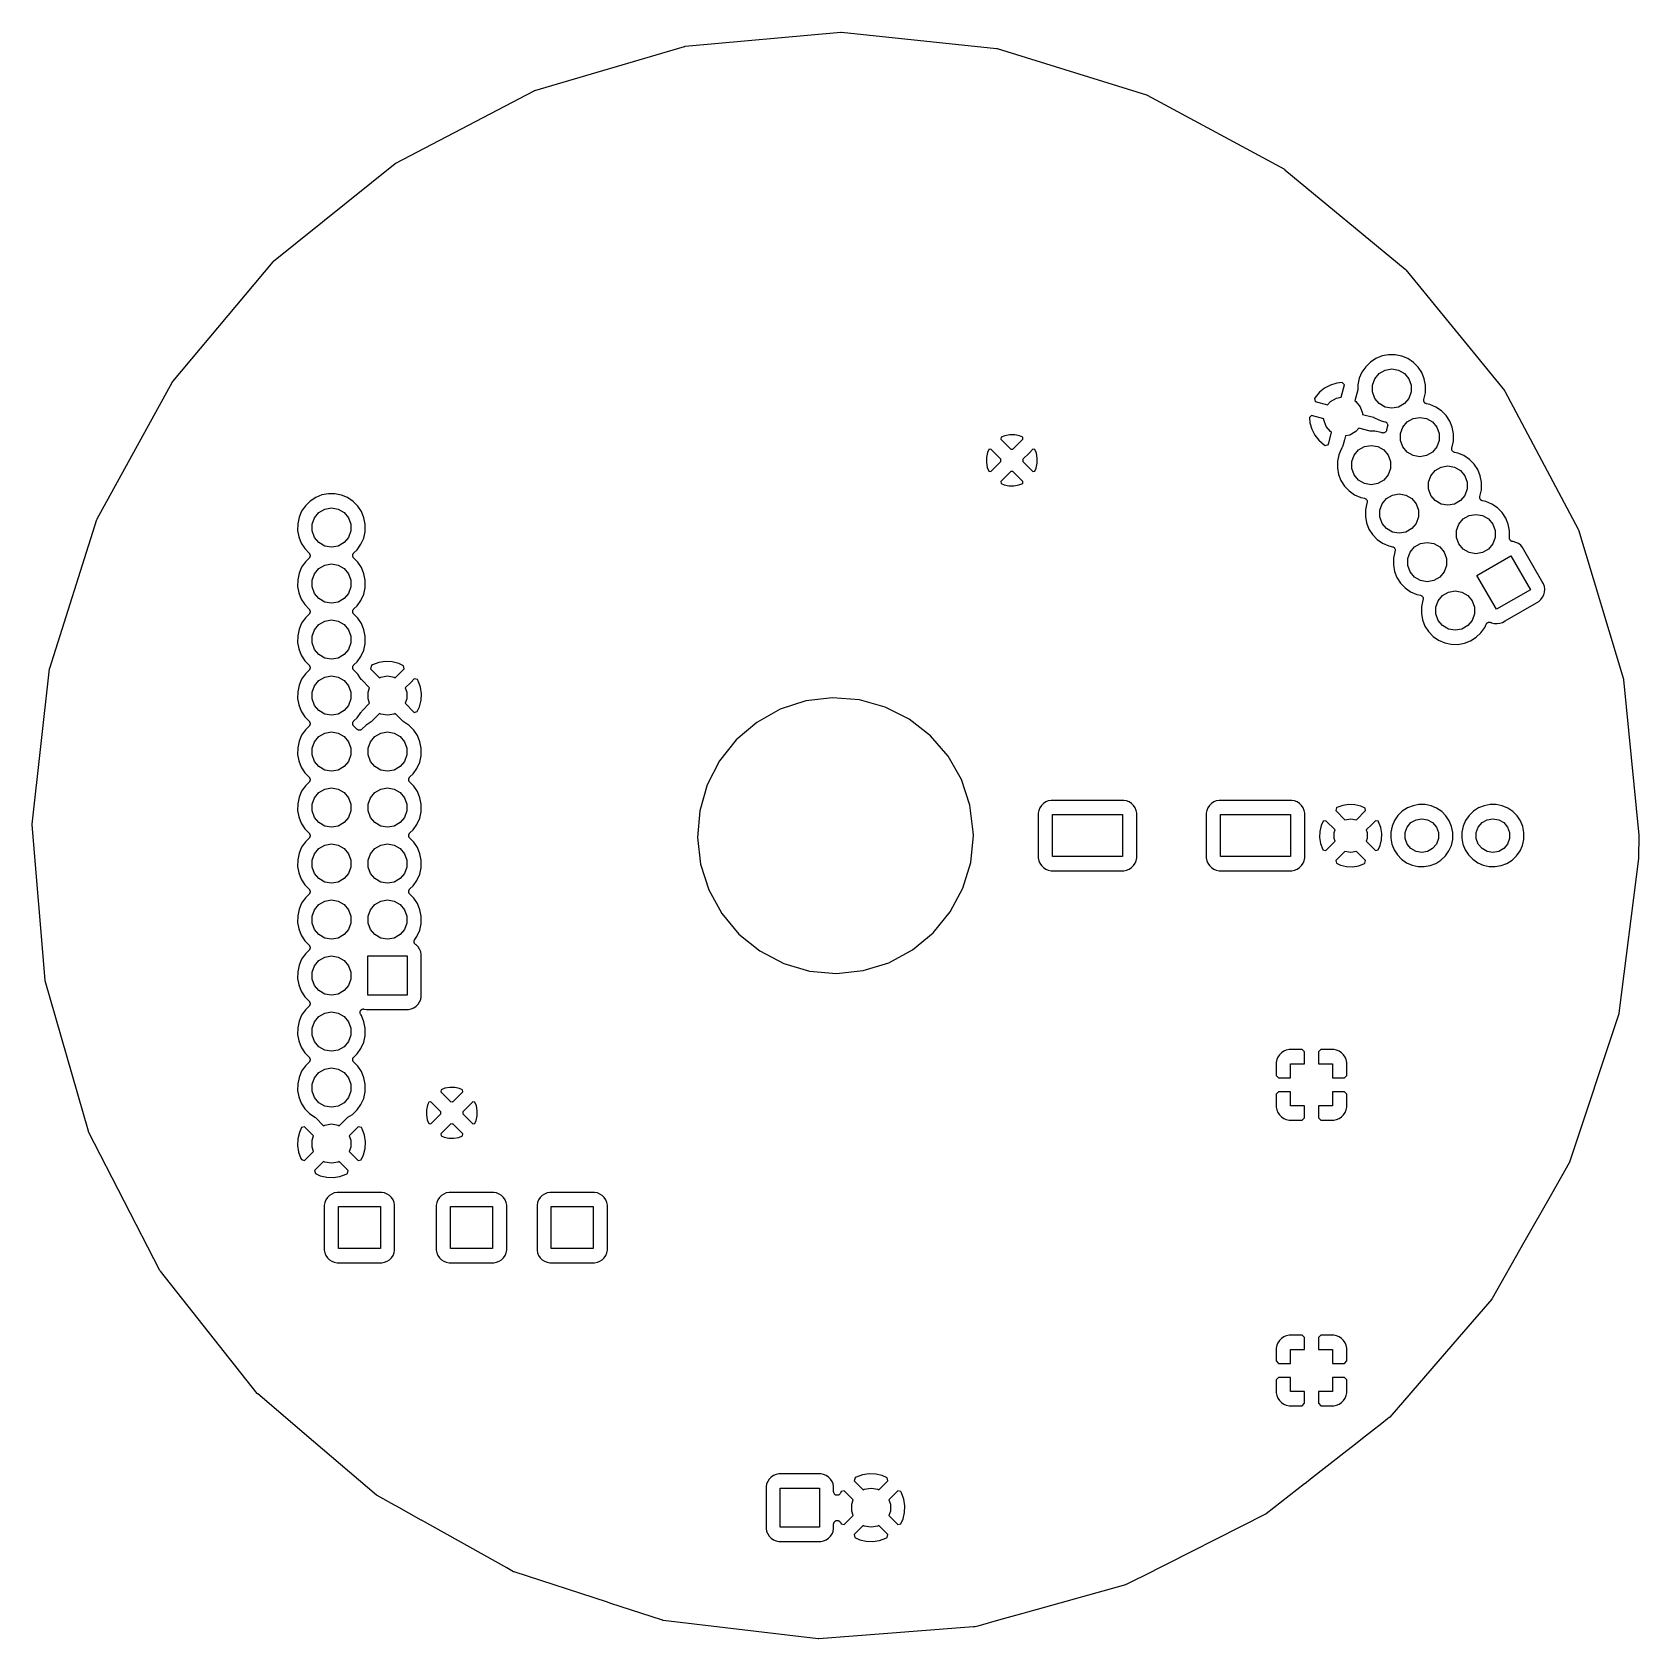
# Model space of a CAD drawing. Extents: x 171.3 to 228.7, y -128.7 to -71.3.
import ezdxf

# ---------------------------------------------------------------- set-up
doc = ezdxf.new("R2010")
doc.units = 0
doc.header["$MEASUREMENT"] = 0
doc.layers.add('BLACK', color=7, linetype='CONTINUOUS')

msp = doc.modelspace()

# ---------------------------------------------------------------- linework, layer by layer
at = {"layer": 'Black'}
for p, q in [((194.636, -71.8145), (200.188, -71.3092)), ((200.188, -71.3092), (200.2, -71.3103)), ((200.2, -71.3103), (200.213, -71.3094)), ((200.213, -71.3094), (205.757, -71.8921)), ((189.264, -73.3932), (194.612, -71.8191)), ((194.612, -71.8191), (194.624, -71.8177)), ((194.624, -71.8177), (194.636, -71.8145)), ((205.757, -71.8921), (205.769, -71.8956)), ((205.769, -71.8956), (205.781, -71.8971)), ((205.781, -71.8971), (211.107, -73.5457)), ((184.3, -75.9853), (189.241, -73.4024)), ((189.241, -73.4024), (189.252, -73.3987)), ((189.252, -73.3987), (189.264, -73.3932)), ((211.107, -73.5457), (211.118, -73.5513)), ((211.118, -73.5513), (211.13, -73.5553)), ((211.13, -73.5553), (216.034, -76.2068)), ((179.935, -79.4921), (184.279, -75.9989)), ((184.279, -75.9989), (184.29, -75.9929)), ((184.29, -75.9929), (184.3, -75.9853)), ((216.034, -76.2068), (216.043, -76.2145)), ((216.043, -76.2145), (216.054, -76.2207)), ((216.054, -76.2207), (220.35, -79.7743)), ((176.333, -83.7801), (179.917, -79.5095)), ((179.917, -79.5095), (179.926, -79.5015)), ((179.926, -79.5015), (179.935, -79.4921)), ((220.35, -79.7743), (220.358, -79.7837)), ((220.358, -79.7837), (220.367, -79.7919)), ((220.367, -79.7919), (223.891, -84.1121)), ((219.105, -83.0899), (218.936, -83.2557)), ((219.304, -82.9602), (219.105, -83.0899)), ((219.523, -82.8714), (219.304, -82.9602)), ((219.756, -82.827), (219.523, -82.8714)), ((219.993, -82.8287), (219.756, -82.827)), ((220.225, -82.8763), (219.993, -82.8287)), ((220.443, -82.9681), (220.225, -82.8763)), ((220.64, -83.1006), (220.443, -82.9681)), ((220.807, -83.2687), (220.64, -83.1006)), ((218.709, -83.6689), (218.66, -83.9006)), ((218.802, -83.4511), (218.709, -83.6689)), ((218.936, -83.2557), (218.802, -83.4511)), ((219.174, -83.9139), (219.257, -83.6846)), ((219.257, -83.6846), (219.414, -83.4976)), ((219.414, -83.4976), (219.626, -83.3756)), ((219.626, -83.3756), (219.866, -83.3332)), ((219.866, -83.3332), (220.106, -83.3756)), ((220.106, -83.3756), (220.318, -83.4976)), ((220.318, -83.4976), (220.475, -83.6846)), ((220.475, -83.6846), (220.558, -83.9139)), ((220.938, -83.466), (220.807, -83.2687)), ((221.028, -83.6851), (220.938, -83.466)), ((221.074, -83.9166), (221.028, -83.6851)), ((173.634, -88.6859), (176.319, -83.8005)), ((176.319, -83.8005), (176.327, -83.7908)), ((176.327, -83.7908), (176.333, -83.7801)), ((217.284, -84.1691), (217.129, -84.3543)), ((217.47, -84.02), (217.284, -84.1691)), ((217.681, -83.9099), (217.47, -84.02)), ((217.909, -83.8431), (217.681, -83.9099)), ((217.894, -84.3756), (218.056, -84.347)), ((218.098, -83.8263), (217.909, -83.8431)), ((218.056, -84.347), (218.174, -83.9041)), ((218.174, -83.9041), (218.098, -83.8263)), ((218.653, -84.0789), (218.547, -84.4754)), ((218.655, -84.0632), (218.653, -84.0789)), ((218.658, -84.0478), (218.655, -84.0632)), ((218.66, -83.9006), (218.658, -84.0478)), ((219.174, -84.1579), (219.174, -83.9139)), ((219.257, -84.3872), (219.174, -84.1579)), ((220.558, -84.1579), (220.475, -84.3872)), ((220.558, -83.9139), (220.558, -84.1579)), ((221.015, -84.4312), (221.07, -84.1889)), ((221.07, -84.1889), (221.074, -83.9166)), ((223.891, -84.1121), (223.897, -84.123)), ((223.897, -84.123), (223.905, -84.1327)), ((223.905, -84.1327), (226.522, -89.0551)), ((217.129, -84.3543), (217.103, -84.3962)), ((217.103, -84.3962), (217.134, -84.5049)), ((217.134, -84.5049), (217.577, -84.6236)), ((217.577, -84.6236), (217.682, -84.4976)), ((217.682, -84.4976), (217.894, -84.3756)), ((218.547, -84.4754), (218.586, -84.4976)), ((218.586, -84.4976), (218.743, -84.6846)), ((218.743, -84.6846), (218.826, -84.9139)), ((218.826, -84.9139), (218.826, -84.9584)), ((219.414, -84.5742), (219.257, -84.3872)), ((219.626, -84.6962), (219.414, -84.5742)), ((219.866, -84.7386), (219.626, -84.6962)), ((220.106, -84.6962), (219.866, -84.7386)), ((220.318, -84.5742), (220.106, -84.6962)), ((220.475, -84.3872), (220.318, -84.5742)), ((221.011, -84.4574), (221.012, -84.4547)), ((221.013, -84.4703), (221.011, -84.4574)), ((221.012, -84.452), (221.015, -84.4394)), ((221.012, -84.4547), (221.012, -84.452)), ((221.013, -84.4752), (221.013, -84.4703)), ((221.014, -84.4803), (221.013, -84.4752)), ((221.016, -84.4959), (221.014, -84.4803)), ((221.015, -84.4394), (221.015, -84.4312)), ((221.017, -84.4983), (221.016, -84.4959)), ((221.018, -84.501), (221.017, -84.4983)), ((221.025, -84.5148), (221.018, -84.501)), ((221.026, -84.5174), (221.025, -84.5148)), ((221.028, -84.5197), (221.026, -84.5174)), ((221.035, -84.5355), (221.028, -84.5197)), ((221.037, -84.5374), (221.035, -84.5355)), ((221.039, -84.5398), (221.037, -84.5374)), ((221.052, -84.5515), (221.039, -84.5398)), ((221.053, -84.5525), (221.052, -84.5515)), ((221.054, -84.5532), (221.053, -84.5525)), ((221.067, -84.5662), (221.054, -84.5532)), ((221.07, -84.5673), (221.067, -84.5662)), ((221.072, -84.5691), (221.07, -84.5673)), ((221.089, -84.576), (221.072, -84.5691)), ((221.09, -84.5764), (221.089, -84.576)), ((221.09, -84.5766), (221.09, -84.5764)), ((221.107, -84.5841), (221.09, -84.5766)), ((221.11, -84.5843), (221.107, -84.5841)), ((221.113, -84.5853), (221.11, -84.5843)), ((221.225, -84.6084), (221.113, -84.5853)), ((221.443, -84.7002), (221.225, -84.6084)), ((221.64, -84.8327), (221.443, -84.7002)), ((221.807, -85.0008), (221.64, -84.8327)), ((217.002, -84.9956), (216.924, -85.0715)), ((216.924, -85.0715), (216.941, -85.2609)), ((216.941, -85.2609), (217.008, -85.4893)), ((217.442, -85.1134), (217.002, -84.9956)), ((217.008, -85.4893), (217.118, -85.7002)), ((217.442, -85.1579), (217.442, -85.1134)), ((217.525, -85.3872), (217.442, -85.1579)), ((217.682, -85.5742), (217.525, -85.3872)), ((218.691, -85.4482), (218.586, -85.5742)), ((219.092, -85.5555), (218.691, -85.4482)), ((218.826, -84.9584), (219.212, -85.0619)), ((219.212, -85.0619), (219.232, -85.0711)), ((219.232, -85.0711), (219.252, -85.0803)), ((219.252, -85.0803), (219.274, -85.0955)), ((219.274, -85.0955), (219.491, -85.1903)), ((219.491, -85.1903), (219.623, -85.2193)), ((219.623, -85.2193), (219.624, -85.2197)), ((219.624, -85.2197), (219.624, -85.2197)), ((219.624, -85.2197), (219.644, -85.2281)), ((219.644, -85.2281), (219.664, -85.2361)), ((219.664, -85.2361), (219.664, -85.2367)), ((219.664, -85.2367), (219.665, -85.2371)), ((219.665, -85.2371), (219.681, -85.2516)), ((219.681, -85.2516), (219.696, -85.2659)), ((219.709, -85.4009), (219.683, -85.5246)), ((219.696, -85.2659), (219.697, -85.2667)), ((219.697, -85.2667), (219.697, -85.2673)), ((219.697, -85.2673), (219.707, -85.2862)), ((219.707, -85.2862), (219.717, -85.305)), ((219.712, -85.3934), (219.709, -85.4009)), ((219.713, -85.3918), (219.712, -85.3925)), ((219.712, -85.3925), (219.712, -85.3934)), ((219.717, -85.3711), (219.713, -85.3918)), ((219.717, -85.305), (219.717, -85.3058)), ((219.717, -85.3058), (219.717, -85.3066)), ((219.717, -85.3066), (219.72, -85.3277)), ((219.722, -85.3504), (219.717, -85.3711)), ((219.72, -85.3277), (219.722, -85.3487)), ((219.722, -85.3487), (219.722, -85.3496)), ((219.722, -85.3496), (219.722, -85.3504)), ((220.174, -85.6459), (220.257, -85.4166)), ((220.257, -85.4166), (220.414, -85.2297)), ((220.414, -85.2297), (220.626, -85.1077)), ((220.626, -85.1077), (220.866, -85.0653)), ((220.866, -85.0653), (221.106, -85.1077)), ((221.106, -85.1077), (221.318, -85.2297)), ((221.318, -85.2297), (221.475, -85.4166)), ((221.475, -85.4166), (221.558, -85.6459)), ((221.938, -85.1981), (221.807, -85.0008)), ((222.028, -85.4171), (221.938, -85.1981)), ((222.074, -85.6486), (222.028, -85.4171)), ((205.914, -85.7762), (205.906, -85.847)), ((205.906, -85.847), (206.264, -86.2048)), ((206.048, -85.723), (205.914, -85.7762)), ((206.224, -85.6908), (206.048, -85.723)), ((206.403, -85.6934), (206.224, -85.6908)), ((206.336, -86.2048), (206.694, -85.847)), ((206.578, -85.731), (206.403, -85.6934)), ((206.686, -85.7776), (206.578, -85.731)), ((206.694, -85.847), (206.686, -85.7776)), ((217.118, -85.7002), (217.267, -85.8857)), ((217.267, -85.8857), (217.452, -86.0407)), ((217.452, -86.0407), (217.494, -86.0668)), ((217.494, -86.0668), (217.603, -86.0362)), ((217.603, -86.0362), (217.721, -85.5964)), ((217.721, -85.5964), (217.682, -85.5742)), ((218.174, -85.8669), (218.108, -86.116)), ((218.212, -85.7248), (218.174, -85.8669)), ((218.374, -85.6962), (218.212, -85.7248)), ((218.586, -85.5742), (218.374, -85.6962)), ((218.894, -86.1077), (219.134, -86.0653)), ((219.108, -85.5569), (219.092, -85.5555)), ((219.124, -85.5598), (219.108, -85.5569)), ((219.261, -85.5607), (219.124, -85.5598)), ((219.134, -86.0653), (219.374, -86.1077)), ((219.493, -85.6084), (219.261, -85.5607)), ((219.509, -85.6153), (219.493, -85.6084)), ((219.51, -85.6155), (219.509, -85.6153)), ((219.511, -85.6159), (219.51, -85.6155)), ((219.532, -85.6203), (219.511, -85.6159)), ((219.552, -85.625), (219.532, -85.6203)), ((219.553, -85.6249), (219.552, -85.625)), ((219.554, -85.6251), (219.553, -85.6249)), ((219.575, -85.6222), (219.554, -85.6251)), ((219.596, -85.6195), (219.575, -85.6222)), ((219.597, -85.6191), (219.596, -85.6195)), ((219.598, -85.619), (219.597, -85.6191)), ((219.616, -85.609), (219.598, -85.619)), ((219.635, -85.5993), (219.616, -85.609)), ((219.636, -85.5987), (219.635, -85.5993)), ((219.637, -85.5983), (219.636, -85.5987)), ((219.651, -85.5825), (219.637, -85.5983)), ((219.665, -85.567), (219.651, -85.5825)), ((219.666, -85.5661), (219.665, -85.567)), ((219.674, -85.5459), (219.666, -85.5655)), ((219.666, -85.5655), (219.666, -85.5661)), ((219.682, -85.5263), (219.674, -85.5459)), ((219.683, -85.5246), (219.682, -85.5254)), ((219.682, -85.5254), (219.682, -85.5263)), ((220.174, -85.89), (220.174, -85.6459)), ((220.257, -86.1193), (220.174, -85.89)), ((221.558, -85.89), (221.475, -86.1193)), ((221.558, -85.6459), (221.558, -85.89)), ((222.015, -86.1632), (222.07, -85.921)), ((222.07, -85.921), (222.074, -85.6486)), ((205.393, -86.4969), (205.391, -86.6758)), ((205.431, -86.3221), (205.393, -86.4969)), ((205.478, -86.214), (205.431, -86.3221)), ((205.547, -86.2062), (205.478, -86.214)), ((205.905, -86.5638), (205.547, -86.2062)), ((205.547, -86.9938), (205.905, -86.6362)), ((205.905, -86.6362), (205.905, -86.5638)), ((206.264, -86.2048), (206.3, -86.1985)), ((206.3, -86.1985), (206.336, -86.2048)), ((206.917, -86.3426), (206.695, -86.5638)), ((206.695, -86.5638), (206.695, -86.6362)), ((206.695, -86.6362), (207.053, -86.9938)), ((207.053, -86.2062), (206.917, -86.3426)), ((206.917, -86.3426), (206.917, -86.3426)), ((206.917, -86.3426), (206.917, -86.3426)), ((207.124, -86.2142), (207.053, -86.2062)), ((207.177, -86.3483), (207.124, -86.2142)), ((207.209, -86.5242), (207.177, -86.3483)), ((207.207, -86.7031), (207.209, -86.5242)), ((217.928, -86.6326), (217.924, -86.8695)), ((217.977, -86.4009), (217.928, -86.6326)), ((218.07, -86.1832), (217.977, -86.4009)), ((218.083, -86.1643), (218.07, -86.1832)), ((218.09, -86.1549), (218.083, -86.1643)), ((218.083, -86.1643), (218.083, -86.1643)), ((218.083, -86.1643), (218.083, -86.1643)), ((218.098, -86.1354), (218.09, -86.1549)), ((218.108, -86.116), (218.098, -86.1354)), ((218.442, -86.6459), (218.525, -86.4166)), ((218.525, -86.4166), (218.682, -86.2297)), ((218.682, -86.2297), (218.894, -86.1077)), ((219.374, -86.1077), (219.586, -86.2297)), ((219.586, -86.2297), (219.743, -86.4166)), ((219.743, -86.4166), (219.826, -86.6459)), ((220.414, -86.3062), (220.257, -86.1193)), ((220.626, -86.4282), (220.414, -86.3062)), ((220.866, -86.4706), (220.626, -86.4282)), ((221.106, -86.4282), (220.866, -86.4706)), ((221.318, -86.3062), (221.106, -86.4282)), ((221.475, -86.1193), (221.318, -86.3062)), ((222.011, -86.1894), (222.012, -86.1868)), ((222.013, -86.2023), (222.011, -86.1894)), ((222.012, -86.1841), (222.015, -86.1714)), ((222.012, -86.1868), (222.012, -86.1841)), ((222.013, -86.2073), (222.013, -86.2023)), ((222.014, -86.2123), (222.013, -86.2073)), ((222.016, -86.2279), (222.014, -86.2123)), ((222.015, -86.1714), (222.015, -86.1632)), ((222.017, -86.2304), (222.016, -86.2279)), ((222.018, -86.2331), (222.017, -86.2304)), ((222.025, -86.2469), (222.018, -86.2331)), ((222.026, -86.2494), (222.025, -86.2469)), ((222.028, -86.2517), (222.026, -86.2494)), ((222.035, -86.2676), (222.028, -86.2517)), ((222.037, -86.2695), (222.035, -86.2676)), ((222.039, -86.2719), (222.037, -86.2695)), ((222.052, -86.2836), (222.039, -86.2719)), ((222.053, -86.2846), (222.052, -86.2836)), ((222.054, -86.2853), (222.053, -86.2846)), ((222.067, -86.2982), (222.054, -86.2853)), ((222.07, -86.2993), (222.067, -86.2982)), ((222.072, -86.3011), (222.07, -86.2993)), ((222.089, -86.308), (222.072, -86.3011)), ((222.09, -86.3085), (222.089, -86.308)), ((222.09, -86.3086), (222.09, -86.3085)), ((222.107, -86.3162), (222.09, -86.3086)), ((222.11, -86.3164), (222.107, -86.3162)), ((222.113, -86.3174), (222.11, -86.3164)), ((222.225, -86.3404), (222.113, -86.3174)), ((222.443, -86.4322), (222.225, -86.3404)), ((222.64, -86.5647), (222.443, -86.4322)), ((222.807, -86.7328), (222.64, -86.5647)), ((205.391, -86.6758), (205.423, -86.8517)), ((205.423, -86.8517), (205.476, -86.9858)), ((205.476, -86.9858), (205.547, -86.9938)), ((206.21, -87.049), (205.906, -87.353)), ((206.264, -86.9952), (206.21, -87.049)), ((206.21, -87.049), (206.21, -87.049)), ((206.21, -87.049), (206.21, -87.049)), ((206.3, -87.0015), (206.264, -86.9952)), ((206.336, -86.9952), (206.3, -87.0015)), ((206.694, -87.353), (206.336, -86.9952)), ((207.053, -86.9938), (207.122, -86.986)), ((207.122, -86.986), (207.169, -86.8779)), ((207.169, -86.8779), (207.207, -86.7031)), ((217.924, -86.8695), (217.967, -87.1025)), ((217.967, -87.1025), (218.054, -87.3228)), ((218.442, -86.89), (218.442, -86.6459)), ((218.525, -87.1193), (218.442, -86.89)), ((218.682, -87.3062), (218.525, -87.1193)), ((219.743, -87.1193), (219.586, -87.3062)), ((219.826, -86.89), (219.743, -87.1193)), ((219.826, -86.6459), (219.826, -86.89)), ((221.174, -87.378), (221.257, -87.1487)), ((221.257, -87.1487), (221.414, -86.9617)), ((221.414, -86.9617), (221.626, -86.8397)), ((221.626, -86.8397), (221.866, -86.7973)), ((221.866, -86.7973), (222.106, -86.8397)), ((222.106, -86.8397), (222.318, -86.9617)), ((222.318, -86.9617), (222.475, -87.1487)), ((222.475, -87.1487), (222.558, -87.378)), ((222.938, -86.9301), (222.807, -86.7328)), ((223.028, -87.1492), (222.938, -86.9301)), ((223.074, -87.3807), (223.028, -87.1492)), ((181.89, -87.7911), (181.657, -87.8355)), ((182.127, -87.7928), (181.89, -87.7911)), ((182.359, -87.8404), (182.127, -87.7928)), ((205.906, -87.353), (205.914, -87.4224)), ((205.914, -87.4224), (206.022, -87.469)), ((206.022, -87.469), (206.197, -87.5066)), ((206.197, -87.5066), (206.376, -87.5092)), ((206.376, -87.5092), (206.552, -87.477)), ((206.552, -87.477), (206.686, -87.4238)), ((206.686, -87.4238), (206.694, -87.353)), ((206.694, -87.353), (206.694, -87.353)), ((218.054, -87.3228), (218.183, -87.5219)), ((218.183, -87.5219), (218.347, -87.6923)), ((218.347, -87.6923), (218.542, -87.8275)), ((218.894, -87.4282), (218.682, -87.3062)), ((219.134, -87.4706), (218.894, -87.4282)), ((219.374, -87.4282), (219.134, -87.4706)), ((219.586, -87.3062), (219.374, -87.4282)), ((221.174, -87.622), (221.174, -87.378)), ((221.257, -87.8513), (221.174, -87.622)), ((222.558, -87.622), (222.475, -87.8513)), ((222.558, -87.378), (222.558, -87.622)), ((223.015, -87.8953), (223.07, -87.653)), ((223.07, -87.653), (223.074, -87.3807)), ((181.07, -88.2198), (180.936, -88.4152)), ((181.239, -88.054), (181.07, -88.2198)), ((181.438, -87.9243), (181.239, -88.054)), ((181.657, -87.8355), (181.438, -87.9243)), ((181.548, -88.4617), (181.76, -88.3397)), ((181.76, -88.3397), (182, -88.2973)), ((182, -88.2973), (182.24, -88.3397)), ((182.24, -88.3397), (182.452, -88.4617)), ((182.577, -87.9322), (182.359, -87.8404)), ((182.774, -88.0647), (182.577, -87.9322)), ((182.941, -88.2328), (182.774, -88.0647)), ((183.072, -88.4301), (182.941, -88.2328)), ((218.542, -87.8275), (218.759, -87.9224)), ((218.759, -87.9224), (218.891, -87.9514)), ((218.891, -87.9514), (218.892, -87.9517)), ((218.892, -87.9517), (218.892, -87.9518)), ((218.892, -87.9518), (218.912, -87.9601)), ((218.912, -87.9601), (218.931, -87.9682)), ((218.928, -88.3647), (218.924, -88.6016)), ((218.977, -88.133), (218.928, -88.3647)), ((218.931, -87.9682), (218.932, -87.9688)), ((218.932, -87.9688), (218.933, -87.9691)), ((218.933, -87.9691), (218.948, -87.9837)), ((218.948, -87.9837), (218.964, -87.9979)), ((218.964, -87.9979), (218.964, -87.9987)), ((218.964, -87.9987), (218.965, -87.9993)), ((218.965, -87.9993), (218.975, -88.0183)), ((218.975, -88.0183), (218.984, -88.037)), ((218.98, -88.1254), (218.977, -88.133)), ((218.981, -88.1238), (218.98, -88.1246)), ((218.98, -88.1246), (218.98, -88.1254)), ((218.985, -88.1031), (218.981, -88.1238)), ((218.984, -88.037), (218.985, -88.0379)), ((218.985, -88.0379), (218.985, -88.0387)), ((218.985, -88.0387), (218.988, -88.0598)), ((218.99, -88.0825), (218.985, -88.1031)), ((218.988, -88.0598), (218.99, -88.0807)), ((218.99, -88.0807), (218.99, -88.0816)), ((218.99, -88.0816), (218.99, -88.0825)), ((219.442, -88.378), (219.525, -88.1487)), ((219.525, -88.1487), (219.682, -87.9617)), ((219.682, -87.9617), (219.894, -87.8397)), ((219.894, -87.8397), (220.134, -87.7973)), ((220.134, -87.7973), (220.374, -87.8397)), ((220.374, -87.8397), (220.586, -87.9617)), ((220.586, -87.9617), (220.743, -88.1487)), ((220.743, -88.1487), (220.826, -88.378)), ((221.414, -88.0383), (221.257, -87.8513)), ((221.626, -88.1603), (221.414, -88.0383)), ((221.866, -88.2027), (221.626, -88.1603)), ((222.106, -88.1603), (221.866, -88.2027)), ((222.318, -88.0383), (222.106, -88.1603)), ((222.475, -87.8513), (222.318, -88.0383)), ((223.011, -87.9215), (223.012, -87.9188)), ((223.013, -87.9344), (223.011, -87.9215)), ((223.012, -87.9161), (223.015, -87.9035)), ((223.012, -87.9188), (223.012, -87.9161)), ((223.013, -87.9393), (223.013, -87.9344)), ((223.014, -87.9444), (223.013, -87.9393)), ((223.016, -87.96), (223.014, -87.9444)), ((223.015, -87.9035), (223.015, -87.8953)), ((223.017, -87.9624), (223.016, -87.96)), ((223.018, -87.9651), (223.017, -87.9624)), ((223.025, -87.9789), (223.018, -87.9651)), ((223.026, -87.9815), (223.025, -87.9789)), ((223.028, -87.9838), (223.026, -87.9815)), ((223.035, -87.9996), (223.028, -87.9838)), ((223.037, -88.0015), (223.035, -87.9996)), ((223.039, -88.0039), (223.037, -88.0015)), ((223.052, -88.0156), (223.039, -88.0039)), ((223.053, -88.0166), (223.052, -88.0156)), ((223.054, -88.0173), (223.053, -88.0166)), ((223.067, -88.0303), (223.054, -88.0173)), ((223.07, -88.0314), (223.067, -88.0303)), ((223.072, -88.0332), (223.07, -88.0314)), ((223.089, -88.0401), (223.072, -88.0332)), ((223.09, -88.0405), (223.089, -88.0401)), ((223.09, -88.0407), (223.09, -88.0405)), ((223.107, -88.0482), (223.09, -88.0407)), ((223.11, -88.0484), (223.107, -88.0482)), ((223.113, -88.0494), (223.11, -88.0484)), ((223.225, -88.0725), (223.113, -88.0494)), ((223.443, -88.1643), (223.225, -88.0725)), ((223.64, -88.2968), (223.443, -88.1643)), ((223.807, -88.4649), (223.64, -88.2968)), ((171.938, -94.0226), (173.624, -88.7086)), ((173.624, -88.7086), (173.63, -88.6976)), ((173.63, -88.6976), (173.634, -88.6859)), ((180.794, -88.8647), (180.79, -89.1016)), ((180.843, -88.633), (180.794, -88.8647)), ((180.936, -88.4152), (180.843, -88.633)), ((181.308, -88.878), (181.391, -88.6487)), ((181.308, -89.122), (181.308, -88.878)), ((181.391, -88.6487), (181.548, -88.4617)), ((182.452, -88.4617), (182.609, -88.6487)), ((182.609, -88.6487), (182.692, -88.878)), ((182.692, -88.878), (182.692, -89.122)), ((183.162, -88.6492), (183.072, -88.4301)), ((183.208, -88.8807), (183.162, -88.6492)), ((183.204, -89.153), (183.208, -88.8807)), ((218.924, -88.6016), (218.967, -88.8346)), ((218.967, -88.8346), (219.054, -89.0548)), ((219.442, -88.622), (219.442, -88.378)), ((219.525, -88.8513), (219.442, -88.622)), ((219.682, -89.0383), (219.525, -88.8513)), ((220.743, -88.8513), (220.586, -89.0383)), ((220.826, -88.622), (220.743, -88.8513)), ((220.826, -88.378), (220.826, -88.622)), ((222.174, -89.11), (222.257, -88.8807)), ((222.257, -88.8807), (222.414, -88.6938)), ((222.414, -88.6938), (222.626, -88.5718)), ((222.626, -88.5718), (222.866, -88.5294)), ((222.866, -88.5294), (223.106, -88.5718)), ((223.106, -88.5718), (223.318, -88.6938)), ((223.318, -88.6938), (223.475, -88.8807)), ((223.475, -88.8807), (223.558, -89.11)), ((223.938, -88.6622), (223.807, -88.4649)), ((224.028, -88.8812), (223.938, -88.6622)), ((224.074, -89.1127), (224.028, -88.8812)), ((180.79, -89.1016), (180.833, -89.3346)), ((180.833, -89.3346), (180.92, -89.5548)), ((181.391, -89.3513), (181.308, -89.122)), ((181.548, -89.5383), (181.391, -89.3513)), ((182.609, -89.3513), (182.452, -89.5383)), ((182.692, -89.122), (182.609, -89.3513)), ((183.055, -89.5996), (183.152, -89.3832)), ((183.152, -89.3832), (183.204, -89.153)), ((219.054, -89.0548), (219.183, -89.254)), ((219.183, -89.254), (219.347, -89.4244)), ((219.347, -89.4244), (219.542, -89.5596)), ((219.894, -89.1603), (219.682, -89.0383)), ((220.134, -89.2027), (219.894, -89.1603)), ((220.374, -89.1603), (220.134, -89.2027)), ((220.586, -89.0383), (220.374, -89.1603)), ((222.174, -89.3541), (222.174, -89.11)), ((222.257, -89.5834), (222.174, -89.3541)), ((223.558, -89.3541), (223.475, -89.5834)), ((223.558, -89.11), (223.558, -89.3541)), ((224.07, -89.3747), (224.074, -89.1127)), ((224.072, -89.3824), (224.07, -89.3747)), ((224.071, -89.3903), (224.072, -89.3824)), ((224.075, -89.404), (224.071, -89.3903)), ((224.077, -89.4182), (224.075, -89.404)), ((224.081, -89.4251), (224.077, -89.4182)), ((224.083, -89.4326), (224.081, -89.4251)), ((224.092, -89.4442), (224.083, -89.4326)), ((224.099, -89.4567), (224.092, -89.4442)), ((224.105, -89.4618), (224.099, -89.4567)), ((224.109, -89.4682), (224.105, -89.4618)), ((224.121, -89.4761), (224.109, -89.4682)), ((224.132, -89.4855), (224.121, -89.4761)), ((224.14, -89.4883), (224.132, -89.4855)), ((224.146, -89.4927), (224.14, -89.4883)), ((224.16, -89.4961), (224.146, -89.4927)), ((224.173, -89.5012), (224.16, -89.4961)), ((224.181, -89.5013), (224.173, -89.5012)), ((224.189, -89.5032), (224.181, -89.5013)), ((224.205, -89.5042), (224.189, -89.5032)), ((224.302, -89.5301), (224.205, -89.5042)), ((226.522, -89.0551), (226.526, -89.0669)), ((226.526, -89.0669), (226.531, -89.078)), ((226.531, -89.078), (228.143, -94.415)), ((180.92, -89.5548), (181.049, -89.754)), ((181.049, -89.754), (181.203, -89.9134)), ((181.206, -90.0837), (181.2, -90.0924)), ((181.203, -89.9134), (181.209, -89.9223)), ((181.214, -90.0763), (181.206, -90.0837)), ((181.209, -89.9223), (181.216, -89.9299)), ((181.219, -90.0659), (181.214, -90.0763)), ((181.216, -89.9299), (181.221, -89.9404)), ((181.226, -90.0565), (181.219, -90.0659)), ((181.221, -89.9404), (181.227, -89.95)), ((181.229, -90.0462), (181.226, -90.0565)), ((181.227, -89.95), (181.23, -89.9604)), ((181.233, -90.0367), (181.229, -90.0462)), ((181.23, -89.9604), (181.234, -89.9701)), ((181.235, -90.0252), (181.233, -90.0367)), ((181.234, -89.9701), (181.235, -89.9816)), ((181.235, -89.9816), (181.238, -89.9928)), ((181.238, -90.014), (181.235, -90.0252)), ((181.238, -89.9928), (181.237, -90.0034)), ((181.237, -90.0034), (181.238, -90.014)), ((181.76, -89.6603), (181.548, -89.5383)), ((182, -89.7027), (181.76, -89.6603)), ((182.24, -89.6603), (182, -89.7027)), ((182.452, -89.5383), (182.24, -89.6603)), ((182.761, -89.9846), (182.764, -89.9752)), ((182.762, -89.997), (182.761, -89.9846)), ((182.761, -90.0093), (182.762, -89.997)), ((182.763, -90.0188), (182.761, -90.0093)), ((182.764, -90.0286), (182.763, -90.0188)), ((182.764, -89.9752), (182.765, -89.9654)), ((182.769, -90.04), (182.764, -90.0286)), ((182.765, -89.9654), (182.77, -89.9542)), ((182.772, -90.052), (182.769, -90.04)), ((182.77, -89.9542), (182.773, -89.9422)), ((182.777, -90.06), (182.772, -90.052)), ((182.773, -89.9422), (182.779, -89.9344)), ((182.781, -90.069), (182.777, -90.06)), ((182.779, -89.9344), (182.783, -89.9255)), ((182.79, -90.078), (182.781, -90.069)), ((182.783, -89.9255), (182.792, -89.9167)), ((182.797, -90.0882), (182.79, -90.078)), ((182.792, -89.9167), (182.8, -89.9067)), ((182.8, -89.9067), (182.919, -89.7932)), ((182.919, -89.7932), (183.055, -89.5996)), ((219.542, -89.5596), (219.759, -89.6544)), ((219.759, -89.6544), (219.891, -89.6834)), ((219.891, -89.6834), (219.892, -89.6838)), ((219.892, -89.6838), (219.892, -89.6838)), ((219.892, -89.6838), (219.912, -89.6922)), ((219.912, -89.6922), (219.931, -89.7002)), ((219.977, -89.865), (219.928, -90.0967)), ((219.931, -89.7002), (219.932, -89.7008)), ((219.932, -89.7008), (219.933, -89.7012)), ((219.933, -89.7012), (219.948, -89.7157)), ((219.948, -89.7157), (219.964, -89.73)), ((219.964, -89.73), (219.964, -89.7308)), ((219.964, -89.7308), (219.965, -89.7314)), ((219.965, -89.7314), (219.975, -89.7503)), ((219.975, -89.7503), (219.984, -89.7691)), ((219.98, -89.8575), (219.977, -89.865)), ((219.981, -89.8559), (219.98, -89.8566)), ((219.98, -89.8566), (219.98, -89.8575)), ((219.985, -89.8352), (219.981, -89.8559)), ((219.984, -89.7691), (219.985, -89.7699)), ((219.985, -89.7699), (219.985, -89.7708)), ((219.985, -89.7708), (219.988, -89.7918)), ((219.99, -89.8145), (219.985, -89.8352)), ((219.988, -89.7918), (219.99, -89.8128)), ((219.99, -89.8128), (219.99, -89.8137)), ((219.99, -89.8137), (219.99, -89.8145)), ((220.442, -90.11), (220.525, -89.8807)), ((220.525, -89.8807), (220.682, -89.6938)), ((220.682, -89.6938), (220.894, -89.5718)), ((220.894, -89.5718), (221.134, -89.5294)), ((221.134, -89.5294), (221.374, -89.5718)), ((221.374, -89.5718), (221.586, -89.6938)), ((221.586, -89.6938), (221.743, -89.8807)), ((221.743, -89.8807), (221.826, -90.11)), ((222.414, -89.7703), (222.257, -89.5834)), ((222.626, -89.8923), (222.414, -89.7703)), ((222.866, -89.9347), (222.626, -89.8923)), ((223.106, -89.8923), (222.866, -89.9347)), ((222.91, -90.7079), (224.122, -90.0079)), ((223.318, -89.7703), (223.106, -89.8923)), ((223.475, -89.5834), (223.318, -89.7703)), ((224.122, -90.0079), (224.822, -91.2203)), ((224.392, -89.5744), (224.302, -89.5301)), ((224.471, -89.6353), (224.392, -89.5744)), ((224.537, -89.7106), (224.471, -89.6353)), ((225.231, -90.9122), (224.537, -89.7106)), ((180.843, -90.633), (180.794, -90.8647)), ((180.936, -90.4152), (180.843, -90.633)), ((181.07, -90.2198), (180.936, -90.4152)), ((181.2, -90.0924), (181.07, -90.2198)), ((181.308, -90.878), (181.391, -90.6487)), ((181.391, -90.6487), (181.548, -90.4617)), ((181.548, -90.4617), (181.76, -90.3397)), ((181.76, -90.3397), (182, -90.2973)), ((182, -90.2973), (182.24, -90.3397)), ((182.24, -90.3397), (182.452, -90.4617)), ((182.452, -90.4617), (182.609, -90.6487)), ((182.609, -90.6487), (182.692, -90.878)), ((182.941, -90.2328), (182.797, -90.0882)), ((183.072, -90.4301), (182.941, -90.2328)), ((183.162, -90.6492), (183.072, -90.4301)), ((183.208, -90.8807), (183.162, -90.6492)), ((219.928, -90.0967), (219.924, -90.3336)), ((219.924, -90.3336), (219.967, -90.5666)), ((219.967, -90.5666), (220.054, -90.7869)), ((220.442, -90.3541), (220.442, -90.11)), ((220.525, -90.5834), (220.442, -90.3541)), ((220.682, -90.7703), (220.525, -90.5834)), ((221.743, -90.5834), (221.586, -90.7703)), ((221.826, -90.3541), (221.743, -90.5834)), ((221.826, -90.11), (221.826, -90.3541)), ((180.794, -90.8647), (180.79, -91.1016)), ((180.79, -91.1016), (180.833, -91.3346)), ((181.308, -91.122), (181.308, -90.878)), ((181.391, -91.3513), (181.308, -91.122)), ((182.692, -91.122), (182.609, -91.3513)), ((182.692, -90.878), (182.692, -91.122)), ((183.152, -91.3832), (183.204, -91.153)), ((183.204, -91.153), (183.208, -90.8807)), ((220.054, -90.7869), (220.183, -90.986)), ((220.183, -90.986), (220.347, -91.1564)), ((220.347, -91.1564), (220.542, -91.2916)), ((220.894, -90.8923), (220.682, -90.7703)), ((221.134, -90.9347), (220.894, -90.8923)), ((221.374, -90.8923), (221.134, -90.9347)), ((221.586, -90.7703), (221.374, -90.8923)), ((223.61, -91.9203), (222.91, -90.7079)), ((224.822, -91.2203), (223.61, -91.9203)), ((225.287, -91.0096), (225.231, -90.9122)), ((225.319, -91.1044), (225.287, -91.0096)), ((225.332, -91.2036), (225.319, -91.1044)), ((225.326, -91.3035), (225.332, -91.2036)), ((180.833, -91.3346), (180.92, -91.5548)), ((180.92, -91.5548), (181.049, -91.754)), ((181.049, -91.754), (181.203, -91.9134)), ((181.548, -91.5383), (181.391, -91.3513)), ((181.76, -91.6603), (181.548, -91.5383)), ((182, -91.7027), (181.76, -91.6603)), ((182.24, -91.6603), (182, -91.7027)), ((182.452, -91.5383), (182.24, -91.6603)), ((182.609, -91.3513), (182.452, -91.5383)), ((182.8, -91.9067), (182.919, -91.7932)), ((182.919, -91.7932), (183.055, -91.5996)), ((183.055, -91.5996), (183.152, -91.3832)), ((220.542, -91.2916), (220.759, -91.3865)), ((220.759, -91.3865), (220.891, -91.4155)), ((220.891, -91.4155), (220.892, -91.4158)), ((220.892, -91.4158), (220.892, -91.4159)), ((220.892, -91.4159), (220.912, -91.4242)), ((220.912, -91.4242), (220.931, -91.4323)), ((220.977, -91.5971), (220.928, -91.8288)), ((220.931, -91.4323), (220.932, -91.4329)), ((220.932, -91.4329), (220.933, -91.4332)), ((220.933, -91.4332), (220.948, -91.4478)), ((220.948, -91.4478), (220.964, -91.462)), ((220.964, -91.462), (220.964, -91.4628)), ((220.964, -91.4628), (220.965, -91.4634)), ((220.965, -91.4634), (220.975, -91.4824)), ((220.975, -91.4824), (220.984, -91.5011)), ((220.98, -91.5895), (220.977, -91.5971)), ((220.981, -91.5879), (220.98, -91.5887)), ((220.98, -91.5887), (220.98, -91.5895)), ((220.985, -91.5672), (220.981, -91.5879)), ((220.984, -91.5011), (220.985, -91.502)), ((220.985, -91.502), (220.985, -91.5028)), ((220.985, -91.5028), (220.988, -91.5239)), ((220.99, -91.5466), (220.985, -91.5672)), ((220.988, -91.5239), (220.99, -91.5448)), ((220.99, -91.5448), (220.99, -91.5457)), ((220.99, -91.5457), (220.99, -91.5466)), ((221.442, -91.8421), (221.525, -91.6128)), ((221.525, -91.6128), (221.682, -91.4258)), ((221.682, -91.4258), (221.894, -91.3038)), ((221.894, -91.3038), (222.134, -91.2614)), ((222.134, -91.2614), (222.374, -91.3038)), ((222.374, -91.3038), (222.586, -91.4258)), ((222.586, -91.4258), (222.743, -91.6128)), ((222.743, -91.6128), (222.826, -91.8421)), ((223.918, -92.329), (225.12, -91.6352)), ((225.12, -91.6352), (225.195, -91.5693)), ((225.195, -91.5693), (225.256, -91.4899)), ((225.256, -91.4899), (225.3, -91.4001)), ((225.3, -91.4001), (225.326, -91.3035)), ((181.07, -92.2198), (180.936, -92.4152)), ((181.2, -92.0924), (181.07, -92.2198)), ((181.206, -92.0837), (181.2, -92.0924)), ((181.203, -91.9134), (181.209, -91.9223)), ((181.214, -92.0763), (181.206, -92.0837)), ((181.209, -91.9223), (181.216, -91.9299)), ((181.219, -92.0659), (181.214, -92.0763)), ((181.216, -91.9299), (181.221, -91.9404)), ((181.226, -92.0565), (181.219, -92.0659)), ((181.221, -91.9404), (181.227, -91.95)), ((181.229, -92.0462), (181.226, -92.0565)), ((181.227, -91.95), (181.23, -91.9604)), ((181.233, -92.0367), (181.229, -92.0462)), ((181.23, -91.9604), (181.234, -91.9701)), ((181.235, -92.0252), (181.233, -92.0367)), ((181.234, -91.9701), (181.235, -91.9816)), ((181.235, -91.9816), (181.238, -91.9928)), ((181.238, -92.014), (181.235, -92.0252)), ((181.238, -91.9928), (181.237, -92.0034)), ((181.237, -92.0034), (181.238, -92.014)), ((181.548, -92.4617), (181.76, -92.3397)), ((181.76, -92.3397), (182, -92.2973)), ((182, -92.2973), (182.24, -92.3397)), ((182.24, -92.3397), (182.452, -92.4617)), ((182.761, -91.9846), (182.764, -91.9752)), ((182.762, -91.997), (182.761, -91.9846)), ((182.761, -92.0093), (182.762, -91.997)), ((182.763, -92.0188), (182.761, -92.0093)), ((182.764, -92.0286), (182.763, -92.0188)), ((182.764, -91.9752), (182.765, -91.9654)), ((182.769, -92.04), (182.764, -92.0286)), ((182.765, -91.9654), (182.77, -91.9542)), ((182.772, -92.052), (182.769, -92.04)), ((182.77, -91.9542), (182.773, -91.9422)), ((182.777, -92.06), (182.772, -92.052)), ((182.773, -91.9422), (182.779, -91.9344)), ((182.781, -92.069), (182.777, -92.06)), ((182.779, -91.9344), (182.783, -91.9255)), ((182.79, -92.078), (182.781, -92.069)), ((182.783, -91.9255), (182.792, -91.9167)), ((182.797, -92.0882), (182.79, -92.078)), ((182.792, -91.9167), (182.8, -91.9067)), ((182.941, -92.2328), (182.797, -92.0882)), ((183.072, -92.4301), (182.941, -92.2328)), ((220.928, -91.8288), (220.924, -92.0657)), ((220.924, -92.0657), (220.967, -92.2987)), ((220.967, -92.2987), (221.054, -92.5189)), ((221.442, -92.0861), (221.442, -91.8421)), ((221.525, -92.3154), (221.442, -92.0861)), ((221.682, -92.5024), (221.525, -92.3154)), ((222.743, -92.3154), (222.586, -92.5024)), ((222.826, -92.0861), (222.743, -92.3154)), ((222.826, -91.8421), (222.826, -92.0861)), ((223.313, -92.385), (223.325, -92.3796)), ((223.325, -92.3796), (223.334, -92.379)), ((223.334, -92.379), (223.342, -92.3766)), ((223.342, -92.3766), (223.356, -92.3776)), ((223.356, -92.3776), (223.369, -92.3767)), ((223.369, -92.3767), (223.378, -92.3791)), ((223.378, -92.3791), (223.386, -92.3797)), ((223.386, -92.3797), (223.399, -92.3852)), ((223.82, -92.3853), (223.918, -92.329)), ((180.794, -92.8647), (180.79, -93.1016)), ((180.843, -92.633), (180.794, -92.8647)), ((180.936, -92.4152), (180.843, -92.633)), ((181.308, -92.878), (181.391, -92.6487)), ((181.308, -93.122), (181.308, -92.878)), ((181.391, -92.6487), (181.548, -92.4617)), ((182.452, -92.4617), (182.609, -92.6487)), ((182.609, -92.6487), (182.692, -92.878)), ((182.692, -92.878), (182.692, -93.122)), ((183.162, -92.6492), (183.072, -92.4301)), ((183.208, -92.8807), (183.162, -92.6492)), ((183.204, -93.153), (183.208, -92.8807)), ((221.054, -92.5189), (221.183, -92.7181)), ((221.183, -92.7181), (221.347, -92.8885)), ((221.347, -92.8885), (221.542, -93.0237)), ((221.894, -92.6244), (221.682, -92.5024)), ((222.134, -92.6668), (221.894, -92.6244)), ((222.374, -92.6244), (222.134, -92.6668)), ((222.586, -92.5024), (222.374, -92.6244)), ((222.681, -93.0476), (222.881, -92.9206)), ((222.881, -92.9206), (223.053, -92.7573)), ((223.053, -92.7573), (223.189, -92.5637)), ((223.189, -92.5637), (223.239, -92.4513)), ((223.239, -92.4513), (223.247, -92.44)), ((223.247, -92.44), (223.253, -92.4278)), ((223.253, -92.4278), (223.259, -92.4218)), ((223.259, -92.4218), (223.264, -92.4147)), ((223.264, -92.4147), (223.275, -92.4067)), ((223.275, -92.4067), (223.285, -92.3973)), ((223.285, -92.3973), (223.293, -92.3938)), ((223.293, -92.3938), (223.3, -92.3888)), ((223.3, -92.3888), (223.313, -92.385)), ((223.399, -92.3852), (223.412, -92.389)), ((223.412, -92.389), (223.43, -92.3981)), ((223.43, -92.3981), (223.527, -92.424)), ((223.527, -92.424), (223.627, -92.4305)), ((223.627, -92.4305), (223.726, -92.4174)), ((223.726, -92.4174), (223.82, -92.3853)), ((180.79, -93.1016), (180.833, -93.3346)), ((180.833, -93.3346), (180.92, -93.5548)), ((181.391, -93.3513), (181.308, -93.122)), ((181.548, -93.5383), (181.391, -93.3513)), ((182.609, -93.3513), (182.452, -93.5383)), ((182.692, -93.122), (182.609, -93.3513)), ((183.055, -93.5996), (183.152, -93.3832)), ((183.152, -93.3832), (183.204, -93.153)), ((221.542, -93.0237), (221.759, -93.1185)), ((221.759, -93.1185), (221.99, -93.1694)), ((221.99, -93.1694), (222.227, -93.1744)), ((222.227, -93.1744), (222.46, -93.1332)), ((222.46, -93.1332), (222.681, -93.0476)), ((171.312, -99.587), (171.933, -94.0468)), ((171.933, -94.0468), (171.937, -94.0349)), ((171.937, -94.0349), (171.938, -94.0226)), ((180.92, -93.5548), (181.049, -93.754)), ((181.049, -93.754), (181.203, -93.9134)), ((181.2, -94.0924), (181.07, -94.2198)), ((181.206, -94.0837), (181.2, -94.0924)), ((181.203, -93.9134), (181.209, -93.9223)), ((181.214, -94.0763), (181.206, -94.0837)), ((181.209, -93.9223), (181.216, -93.9299)), ((181.219, -94.0659), (181.214, -94.0763)), ((181.216, -93.9299), (181.221, -93.9404)), ((181.226, -94.0565), (181.219, -94.0659)), ((181.221, -93.9404), (181.227, -93.95)), ((181.229, -94.0462), (181.226, -94.0565)), ((181.227, -93.95), (181.23, -93.9604)), ((181.233, -94.0367), (181.229, -94.0462)), ((181.23, -93.9604), (181.234, -93.9701)), ((181.235, -94.0252), (181.233, -94.0367)), ((181.234, -93.9701), (181.235, -93.9816)), ((181.235, -93.9816), (181.238, -93.9928)), ((181.238, -94.014), (181.235, -94.0252)), ((181.238, -93.9928), (181.237, -94.0034)), ((181.237, -94.0034), (181.238, -94.014)), ((181.76, -93.6603), (181.548, -93.5383)), ((182, -93.7027), (181.76, -93.6603)), ((182.24, -93.6603), (182, -93.7027)), ((182.452, -93.5383), (182.24, -93.6603)), ((182.761, -93.9846), (182.764, -93.9752)), ((182.762, -93.997), (182.761, -93.9846)), ((182.761, -94.0093), (182.762, -93.997)), ((182.763, -94.0188), (182.761, -94.0093)), ((182.764, -94.0286), (182.763, -94.0188)), ((182.764, -93.9752), (182.765, -93.9654)), ((182.769, -94.04), (182.764, -94.0286)), ((182.765, -93.9654), (182.77, -93.9542)), ((182.772, -94.052), (182.769, -94.04)), ((182.77, -93.9542), (182.773, -93.9422)), ((182.777, -94.06), (182.772, -94.052)), ((182.773, -93.9422), (182.779, -93.9344)), ((182.781, -94.069), (182.777, -94.06)), ((182.779, -93.9344), (182.783, -93.9255)), ((182.79, -94.078), (182.781, -94.069)), ((182.783, -93.9255), (182.792, -93.9167)), ((182.797, -94.0882), (182.79, -94.078)), ((182.792, -93.9167), (182.8, -93.9067)), ((182.941, -94.2328), (182.797, -94.0882)), ((182.8, -93.9067), (182.919, -93.7932)), ((182.919, -93.7932), (183.055, -93.5996)), ((183.427, -93.9306), (183.399, -94.04)), ((183.399, -94.04), (183.721, -94.3619)), ((183.471, -93.9073), (183.427, -93.9306)), ((183.697, -93.8245), (183.471, -93.9073)), ((183.933, -93.788), (183.697, -93.8245)), ((184.17, -93.7982), (183.933, -93.788)), ((184.402, -93.8545), (184.17, -93.7982)), ((184.279, -94.3619), (184.601, -94.04)), ((184.574, -93.9347), (184.402, -93.8545)), ((184.601, -94.04), (184.574, -93.9347)), ((180.843, -94.633), (180.794, -94.8647)), ((180.936, -94.4152), (180.843, -94.633)), ((181.07, -94.2198), (180.936, -94.4152)), ((181.308, -94.878), (181.391, -94.6487)), ((181.391, -94.6487), (181.548, -94.4617)), ((181.548, -94.4617), (181.76, -94.3397)), ((181.76, -94.3397), (182, -94.2973)), ((182, -94.2973), (182.24, -94.3397)), ((182.24, -94.3397), (182.452, -94.4617)), ((182.452, -94.4617), (182.609, -94.6487)), ((182.609, -94.6487), (182.692, -94.878)), ((183.066, -94.4221), (182.941, -94.2328)), ((183.075, -94.4312), (183.066, -94.4221)), ((183.082, -94.4416), (183.075, -94.4312)), ((183.364, -94.7235), (183.082, -94.4416)), ((183.721, -94.3619), (183.76, -94.3397)), ((183.76, -94.3397), (184, -94.2973)), ((184, -94.2973), (184.24, -94.3397)), ((184.24, -94.3397), (184.279, -94.3619)), ((184.831, -94.5277), (184.636, -94.7235)), ((184.96, -94.3992), (184.831, -94.5277)), ((184.831, -94.5277), (184.831, -94.5277)), ((184.831, -94.5277), (184.831, -94.5277)), ((185.069, -94.4271), (184.96, -94.3992)), ((185.093, -94.4706), (185.069, -94.4271)), ((185.176, -94.6975), (185.093, -94.4706)), ((228.143, -94.415), (228.144, -94.4273)), ((228.144, -94.4273), (228.147, -94.4393)), ((228.147, -94.4393), (228.691, -99.9876)), ((180.794, -94.8647), (180.79, -95.1016)), ((180.79, -95.1016), (180.833, -95.3346)), ((181.308, -95.122), (181.308, -94.878)), ((181.391, -95.3513), (181.308, -95.122)), ((182.692, -95.122), (182.609, -95.3513)), ((182.692, -94.878), (182.692, -95.122)), ((183.308, -94.878), (183.364, -94.7235)), ((183.308, -95.122), (183.308, -94.878)), ((183.364, -95.2765), (183.308, -95.122)), ((184.636, -94.7235), (184.692, -94.878)), ((184.692, -95.122), (184.636, -95.2765)), ((184.692, -94.878), (184.692, -95.122)), ((185.146, -95.4015), (185.202, -95.1703)), ((185.212, -94.9326), (185.176, -94.6975)), ((185.202, -95.1703), (185.212, -94.9326)), ((198.943, -95.1914), (198.029, -95.4883)), ((199.897, -95.0776), (198.943, -95.1914)), ((200.855, -95.1513), (199.897, -95.0776)), ((201.78, -95.4097), (200.855, -95.1513)), ((180.833, -95.3346), (180.92, -95.5548)), ((180.92, -95.5548), (181.049, -95.754)), ((181.049, -95.754), (181.203, -95.9134)), ((181.548, -95.5383), (181.391, -95.3513)), ((181.76, -95.6603), (181.548, -95.5383)), ((182, -95.7027), (181.76, -95.6603)), ((182.24, -95.6603), (182, -95.7027)), ((182.452, -95.5383), (182.24, -95.6603)), ((182.609, -95.3513), (182.452, -95.5383)), ((182.8, -95.9067), (182.919, -95.7932)), ((182.919, -95.7932), (183.055, -95.5996)), ((183.055, -95.5996), (183.057, -95.5955)), ((183.057, -95.5955), (183.058, -95.5945)), ((183.058, -95.5934), (183.07, -95.5763)), ((183.058, -95.5945), (183.058, -95.5934)), ((183.07, -95.5763), (183.082, -95.5589)), ((183.082, -95.5589), (183.083, -95.5582)), ((183.083, -95.5573), (183.364, -95.2765)), ((183.083, -95.5582), (183.083, -95.5573)), ((183.721, -95.6381), (183.439, -95.9201)), ((183.76, -95.6603), (183.721, -95.6381)), ((184, -95.7027), (183.76, -95.6603)), ((184.24, -95.6603), (184, -95.7027)), ((184.279, -95.6381), (184.24, -95.6603)), ((184.555, -95.9147), (184.279, -95.6381)), ((184.636, -95.2765), (184.96, -95.6008)), ((184.96, -95.6008), (185.065, -95.574)), ((185.065, -95.574), (185.146, -95.4015)), ((198.029, -95.4883), (197.19, -95.9571)), ((202.638, -95.843), (201.78, -95.4097)), ((181.07, -96.2198), (180.936, -96.4152)), ((181.2, -96.0924), (181.07, -96.2198)), ((181.206, -96.0837), (181.2, -96.0924)), ((181.203, -95.9134), (181.209, -95.9223)), ((181.214, -96.0763), (181.206, -96.0837)), ((181.209, -95.9223), (181.216, -95.9299)), ((181.219, -96.0659), (181.214, -96.0763)), ((181.216, -95.9299), (181.221, -95.9404)), ((181.226, -96.0565), (181.219, -96.0659)), ((181.221, -95.9404), (181.227, -95.95)), ((181.229, -96.0462), (181.226, -96.0565)), ((181.227, -95.95), (181.23, -95.9604)), ((181.233, -96.0367), (181.229, -96.0462)), ((181.23, -95.9604), (181.234, -95.9701)), ((181.235, -96.0252), (181.233, -96.0367)), ((181.234, -95.9701), (181.235, -95.9816)), ((181.235, -95.9816), (181.238, -95.9928)), ((181.238, -96.014), (181.235, -96.0252)), ((181.238, -95.9928), (181.237, -96.0034)), ((181.237, -96.0034), (181.238, -96.014)), ((181.548, -96.4617), (181.76, -96.3397)), ((181.76, -96.3397), (182, -96.2973)), ((182, -96.2973), (182.24, -96.3397)), ((182.24, -96.3397), (182.452, -96.4617)), ((182.761, -95.9846), (182.764, -95.9752)), ((182.762, -95.997), (182.761, -95.9846)), ((182.761, -96.0093), (182.762, -95.997)), ((182.763, -96.0188), (182.761, -96.0093)), ((182.764, -96.0286), (182.763, -96.0188)), ((182.764, -95.9752), (182.765, -95.9654)), ((182.769, -96.04), (182.764, -96.0286)), ((182.765, -95.9654), (182.77, -95.9542)), ((182.772, -96.052), (182.769, -96.04)), ((182.77, -95.9542), (182.773, -95.9422)), ((182.777, -96.06), (182.772, -96.052)), ((182.773, -95.9422), (182.779, -95.9344)), ((182.781, -96.069), (182.777, -96.06)), ((182.779, -95.9344), (182.783, -95.9255)), ((182.79, -96.078), (182.781, -96.069)), ((182.783, -95.9255), (182.792, -95.9167)), ((182.797, -96.0882), (182.79, -96.078)), ((182.792, -95.9167), (182.8, -95.9067)), ((182.909, -96.201), (182.797, -96.0882)), ((182.918, -96.2071), (182.909, -96.201)), ((182.925, -96.2148), (182.918, -96.2071)), ((182.936, -96.2197), (182.925, -96.2148)), ((182.945, -96.2264), (182.936, -96.2197)), ((182.955, -96.2292), (182.945, -96.2264)), ((182.965, -96.2338), (182.955, -96.2292)), ((182.977, -96.2349), (182.965, -96.2338)), ((182.988, -96.238), (182.977, -96.2349)), ((182.998, -96.2371), (182.988, -96.238)), ((183.009, -96.2381), (182.998, -96.2371)), ((183.02, -96.2352), (183.009, -96.2381)), ((183.032, -96.2343), (183.02, -96.2352)), ((183.041, -96.2298), (183.032, -96.2343)), ((183.052, -96.2271), (183.041, -96.2298)), ((183.061, -96.2206), (183.052, -96.2271)), ((183.072, -96.2158), (183.061, -96.2206)), ((183.079, -96.2083), (183.072, -96.2158)), ((183.088, -96.2022), (183.079, -96.2083)), ((183.239, -96.054), (183.088, -96.2022)), ((183.419, -95.9366), (183.239, -96.054)), ((183.428, -95.9276), (183.419, -95.9366)), ((183.439, -95.9201), (183.428, -95.9276)), ((183.548, -96.4617), (183.76, -96.3397)), ((183.76, -96.3397), (184, -96.2973)), ((184, -96.2973), (184.24, -96.3397)), ((184.24, -96.3397), (184.452, -96.4617)), ((184.565, -95.9217), (184.555, -95.9147)), ((184.574, -95.9302), (184.565, -95.9217)), ((184.601, -95.948), (184.574, -95.9302)), ((184.774, -96.0647), (184.601, -95.948)), ((184.941, -96.2328), (184.774, -96.0647)), ((185.072, -96.4301), (184.941, -96.2328)), ((197.19, -95.9571), (196.458, -96.5799)), ((203.395, -96.4346), (202.638, -95.843)), ((180.794, -96.8647), (180.79, -97.1016)), ((180.843, -96.633), (180.794, -96.8647)), ((180.936, -96.4152), (180.843, -96.633)), ((181.308, -96.878), (181.391, -96.6487)), ((181.308, -97.122), (181.308, -96.878)), ((181.391, -96.6487), (181.548, -96.4617)), ((182.452, -96.4617), (182.609, -96.6487)), ((182.609, -96.6487), (182.692, -96.878)), ((182.692, -96.878), (182.692, -97.122)), ((183.308, -96.878), (183.391, -96.6487)), ((183.308, -97.122), (183.308, -96.878)), ((183.391, -96.6487), (183.548, -96.4617)), ((184.452, -96.4617), (184.609, -96.6487)), ((184.609, -96.6487), (184.692, -96.878)), ((184.692, -96.878), (184.692, -97.122)), ((185.162, -96.6492), (185.072, -96.4301)), ((185.208, -96.8807), (185.162, -96.6492)), ((185.204, -97.153), (185.208, -96.8807)), ((196.458, -96.5799), (195.862, -97.3329)), ((204.023, -97.162), (203.395, -96.4346)), ((180.79, -97.1016), (180.833, -97.3346)), ((180.833, -97.3346), (180.92, -97.5548)), ((181.391, -97.3513), (181.308, -97.122)), ((181.548, -97.5383), (181.391, -97.3513)), ((181.76, -97.6603), (181.548, -97.5383)), ((182.452, -97.5383), (182.24, -97.6603)), ((182.609, -97.3513), (182.452, -97.5383)), ((182.692, -97.122), (182.609, -97.3513)), ((183.391, -97.3513), (183.308, -97.122)), ((183.548, -97.5383), (183.391, -97.3513)), ((183.76, -97.6603), (183.548, -97.5383)), ((184.452, -97.5383), (184.24, -97.6603)), ((184.609, -97.3513), (184.452, -97.5383)), ((184.692, -97.122), (184.609, -97.3513)), ((185.055, -97.5996), (185.152, -97.3832)), ((185.152, -97.3832), (185.204, -97.153)), ((195.862, -97.3329), (195.422, -98.1876)), ((204.498, -97.9975), (204.023, -97.162)), ((180.92, -97.5548), (181.049, -97.754)), ((181.049, -97.754), (181.203, -97.9134)), ((181.2, -98.0924), (181.07, -98.2198)), ((181.206, -98.0837), (181.2, -98.0924)), ((181.203, -97.9134), (181.209, -97.9223)), ((181.214, -98.0763), (181.206, -98.0837)), ((181.209, -97.9223), (181.216, -97.9299)), ((181.219, -98.0659), (181.214, -98.0763)), ((181.216, -97.9299), (181.221, -97.9404)), ((181.226, -98.0565), (181.219, -98.0659)), ((181.221, -97.9404), (181.227, -97.95)), ((181.229, -98.0462), (181.226, -98.0565)), ((181.227, -97.95), (181.23, -97.9604)), ((181.233, -98.0367), (181.229, -98.0462)), ((181.23, -97.9604), (181.234, -97.9701)), ((181.235, -98.0252), (181.233, -98.0367)), ((181.234, -97.9701), (181.235, -97.9816)), ((181.235, -97.9816), (181.238, -97.9928)), ((181.238, -98.014), (181.235, -98.0252)), ((181.238, -97.9928), (181.237, -98.0034)), ((181.237, -98.0034), (181.238, -98.014)), ((182, -97.7027), (181.76, -97.6603)), ((182.24, -97.6603), (182, -97.7027)), ((184, -97.7027), (183.76, -97.6603)), ((184.24, -97.6603), (184, -97.7027)), ((184.761, -97.9846), (184.764, -97.9752)), ((184.762, -97.997), (184.761, -97.9846)), ((184.761, -98.0093), (184.762, -97.997)), ((184.763, -98.0188), (184.761, -98.0093)), ((184.764, -98.0286), (184.763, -98.0188)), ((184.764, -97.9752), (184.765, -97.9654)), ((184.769, -98.04), (184.764, -98.0286)), ((184.765, -97.9654), (184.77, -97.9542)), ((184.772, -98.052), (184.769, -98.04)), ((184.77, -97.9542), (184.773, -97.9422)), ((184.777, -98.06), (184.772, -98.052)), ((184.773, -97.9422), (184.779, -97.9344)), ((184.781, -98.069), (184.777, -98.06)), ((184.779, -97.9344), (184.783, -97.9255)), ((184.79, -98.078), (184.781, -98.069)), ((184.783, -97.9255), (184.792, -97.9167)), ((184.797, -98.0882), (184.79, -98.078)), ((184.792, -97.9167), (184.8, -97.9067)), ((184.941, -98.2328), (184.797, -98.0882)), ((184.8, -97.9067), (184.919, -97.7932)), ((184.919, -97.7932), (185.055, -97.5996)), ((204.801, -98.9092), (204.498, -97.9975)), ((180.843, -98.633), (180.794, -98.8647)), ((180.936, -98.4152), (180.843, -98.633)), ((181.07, -98.2198), (180.936, -98.4152)), ((181.308, -98.878), (181.391, -98.6487)), ((181.391, -98.6487), (181.548, -98.4617)), ((181.548, -98.4617), (181.76, -98.3397)), ((181.76, -98.3397), (182, -98.2973)), ((182, -98.2973), (182.24, -98.3397)), ((182.24, -98.3397), (182.452, -98.4617)), ((182.452, -98.4617), (182.609, -98.6487)), ((182.609, -98.6487), (182.692, -98.878)), ((183.308, -98.878), (183.391, -98.6487)), ((183.391, -98.6487), (183.548, -98.4617)), ((183.548, -98.4617), (183.76, -98.3397)), ((183.76, -98.3397), (184, -98.2973)), ((184, -98.2973), (184.24, -98.3397)), ((184.24, -98.3397), (184.452, -98.4617)), ((184.452, -98.4617), (184.609, -98.6487)), ((184.609, -98.6487), (184.692, -98.878)), ((185.072, -98.4301), (184.941, -98.2328)), ((185.162, -98.6492), (185.072, -98.4301)), ((185.208, -98.8807), (185.162, -98.6492)), ((195.422, -98.1876), (195.157, -99.1112)), ((180.794, -98.8647), (180.79, -99.1016)), ((180.79, -99.1016), (180.833, -99.3346)), ((181.308, -99.122), (181.308, -98.878)), ((181.391, -99.3513), (181.308, -99.122)), ((182.692, -99.122), (182.609, -99.3513)), ((182.692, -98.878), (182.692, -99.122)), ((183.308, -99.122), (183.308, -98.878)), ((183.391, -99.3513), (183.308, -99.122)), ((184.692, -99.122), (184.609, -99.3513)), ((184.692, -98.878), (184.692, -99.122)), ((185.152, -99.3832), (185.204, -99.153)), ((185.204, -99.153), (185.208, -98.8807)), ((195.157, -99.1112), (195.077, -100.069)), ((204.922, -99.8678), (204.801, -98.9092)), ((207.262, -99.1018), (207.242, -99.2)), ((207.242, -99.2), (207.242, -100.8)), ((207.3, -99.0094), (207.262, -99.1018)), ((207.355, -98.9262), (207.3, -99.0094)), ((207.426, -98.8554), (207.355, -98.9262)), ((207.509, -98.7998), (207.426, -98.8554)), ((207.602, -98.7615), (207.509, -98.7998)), ((207.7, -98.742), (207.602, -98.7615)), ((210.3, -98.742), (207.7, -98.742)), ((207.75, -100.75), (207.75, -99.25)), ((207.75, -99.25), (210.25, -99.25)), ((210.25, -99.25), (210.25, -100.75)), ((210.398, -98.7615), (210.3, -98.742)), ((210.491, -98.7998), (210.398, -98.7615)), ((210.574, -98.8554), (210.491, -98.7998)), ((210.645, -98.9262), (210.574, -98.8554)), ((210.7, -99.0094), (210.645, -98.9262)), ((210.738, -99.1018), (210.7, -99.0094)), ((210.758, -99.2), (210.738, -99.1018)), ((210.758, -100.8), (210.758, -99.2)), ((213.262, -99.1018), (213.242, -99.2)), ((213.242, -99.2), (213.242, -100.8)), ((213.3, -99.0094), (213.262, -99.1018)), ((213.355, -98.9262), (213.3, -99.0094)), ((213.426, -98.8554), (213.355, -98.9262)), ((213.509, -98.7998), (213.426, -98.8554)), ((213.602, -98.7615), (213.509, -98.7998)), ((213.7, -98.742), (213.602, -98.7615)), ((216.3, -98.742), (213.7, -98.742)), ((213.75, -100.75), (213.75, -99.25)), ((213.75, -99.25), (216.25, -99.25)), ((216.25, -99.25), (216.25, -100.75)), ((216.398, -98.7615), (216.3, -98.742)), ((216.491, -98.7998), (216.398, -98.7615)), ((216.574, -98.8554), (216.491, -98.7998)), ((216.645, -98.9262), (216.574, -98.8554)), ((216.7, -99.0094), (216.645, -98.9262)), ((216.738, -99.1018), (216.7, -99.0094)), ((216.758, -99.2), (216.738, -99.1018)), ((216.758, -100.8), (216.758, -99.2)), ((217.889, -99.0108), (217.868, -99.1091)), ((217.868, -99.1091), (218.194, -99.4343)), ((217.906, -99.0018), (217.889, -99.0108)), ((218.114, -98.9239), (217.906, -99.0018)), ((218.33, -98.8889), (218.114, -98.9239)), ((218.548, -98.8965), (218.33, -98.8889)), ((218.76, -98.9465), (218.548, -98.8965)), ((218.606, -99.4343), (218.932, -99.1091)), ((218.912, -99.0156), (218.76, -98.9465)), ((218.932, -99.1091), (218.912, -99.0156)), ((220.242, -99.1323), (220.087, -99.2843)), ((220.424, -99.0133), (220.242, -99.1323)), ((220.626, -98.9319), (220.424, -99.0133)), ((220.839, -98.8912), (220.626, -98.9319)), ((221.056, -98.8927), (220.839, -98.8912)), ((221.269, -98.9364), (221.056, -98.8927)), ((221.47, -99.0206), (221.269, -98.9364)), ((221.65, -99.1421), (221.47, -99.0206)), ((221.803, -99.2963), (221.65, -99.1421)), ((222.782, -99.1323), (222.627, -99.2843)), ((222.964, -99.0133), (222.782, -99.1323)), ((223.166, -98.9319), (222.964, -99.0133)), ((223.379, -98.8912), (223.166, -98.9319)), ((223.596, -98.8927), (223.379, -98.8912)), ((223.809, -98.9364), (223.596, -98.8927)), ((224.01, -99.0206), (223.809, -98.9364)), ((224.19, -99.1421), (224.01, -99.0206)), ((224.343, -99.2963), (224.19, -99.1421)), ((171.311, -99.6118), (171.312, -99.5994)), ((171.778, -105.167), (171.311, -99.6118)), ((171.312, -99.5994), (171.312, -99.587)), ((180.833, -99.3346), (180.92, -99.5548)), ((180.92, -99.5548), (181.049, -99.754)), ((181.049, -99.754), (181.203, -99.9134)), ((181.548, -99.5383), (181.391, -99.3513)), ((181.76, -99.6603), (181.548, -99.5383)), ((182, -99.7027), (181.76, -99.6603)), ((182.24, -99.6603), (182, -99.7027)), ((182.452, -99.5383), (182.24, -99.6603)), ((182.609, -99.3513), (182.452, -99.5383)), ((183.548, -99.5383), (183.391, -99.3513)), ((183.76, -99.6603), (183.548, -99.5383)), ((184, -99.7027), (183.76, -99.6603)), ((184.24, -99.6603), (184, -99.7027)), ((184.452, -99.5383), (184.24, -99.6603)), ((184.609, -99.3513), (184.452, -99.5383)), ((184.8, -99.9067), (184.919, -99.7932)), ((184.919, -99.7932), (185.055, -99.5996)), ((185.055, -99.5996), (185.152, -99.3832)), ((217.347, -99.6398), (217.296, -99.8522)), ((217.416, -99.4881), (217.347, -99.6398)), ((217.509, -99.4683), (217.416, -99.4881)), ((217.841, -99.8006), (217.509, -99.4683)), ((217.807, -99.8954), (217.841, -99.8006)), ((218.194, -99.434), (218.4, -99.3977)), ((218.194, -99.4343), (218.194, -99.434)), ((218.4, -99.3977), (218.606, -99.434)), ((218.606, -99.434), (218.606, -99.4343)), ((219.16, -99.5993), (218.959, -99.8006)), ((218.959, -99.8006), (218.993, -99.8954)), ((219.291, -99.4683), (219.16, -99.5992)), ((219.16, -99.5992), (219.16, -99.5992)), ((219.16, -99.5992), (219.16, -99.5993)), ((219.389, -99.4892), (219.291, -99.4683)), ((219.398, -99.506), (219.389, -99.4892)), ((219.476, -99.7142), (219.398, -99.506)), ((219.511, -99.9296), (219.476, -99.7142)), ((219.879, -99.6633), (219.834, -99.8759)), ((219.964, -99.4636), (219.879, -99.6633)), ((220.087, -99.2843), (219.964, -99.4636)), ((220.347, -99.8954), (220.418, -99.6989)), ((220.418, -99.6989), (220.553, -99.5386)), ((220.553, -99.5386), (220.734, -99.434)), ((220.734, -99.434), (220.94, -99.3977)), ((220.94, -99.3977), (221.146, -99.434)), ((221.146, -99.434), (221.327, -99.5386)), ((221.327, -99.5386), (221.462, -99.6989)), ((221.462, -99.6989), (221.533, -99.8954)), ((221.923, -99.4773), (221.803, -99.2963)), ((222.006, -99.6782), (221.923, -99.4773)), ((222.048, -99.8905), (222.006, -99.6782)), ((222.419, -99.6633), (222.374, -99.8759)), ((222.504, -99.4636), (222.419, -99.6633)), ((222.627, -99.2843), (222.504, -99.4636)), ((222.887, -99.8954), (222.958, -99.6989)), ((222.958, -99.6989), (223.093, -99.5386)), ((223.093, -99.5386), (223.274, -99.434)), ((223.274, -99.434), (223.48, -99.3977)), ((223.48, -99.3977), (223.686, -99.434)), ((223.686, -99.434), (223.867, -99.5386)), ((223.867, -99.5386), (224.002, -99.6989)), ((224.002, -99.6989), (224.073, -99.8954)), ((224.463, -99.4773), (224.343, -99.2963)), ((224.546, -99.6782), (224.463, -99.4773)), ((224.588, -99.8905), (224.546, -99.6782)), ((180.936, -100.415), (180.843, -100.633)), ((181.07, -100.22), (180.936, -100.415)), ((181.2, -100.092), (181.07, -100.22)), ((181.206, -100.084), (181.2, -100.092)), ((181.203, -99.9134), (181.209, -99.9223)), ((181.214, -100.076), (181.206, -100.084)), ((181.209, -99.9223), (181.216, -99.9299)), ((181.219, -100.066), (181.214, -100.076)), ((181.216, -99.9299), (181.221, -99.9404)), ((181.226, -100.057), (181.219, -100.066)), ((181.221, -99.9404), (181.227, -99.95)), ((181.229, -100.046), (181.226, -100.057)), ((181.227, -99.95), (181.23, -99.9604)), ((181.233, -100.037), (181.229, -100.046)), ((181.23, -99.9604), (181.234, -99.9701)), ((181.235, -100.025), (181.233, -100.037)), ((181.234, -99.9701), (181.235, -99.9816)), ((181.235, -99.9816), (181.238, -99.9928)), ((181.238, -100.014), (181.235, -100.025)), ((181.238, -99.9928), (181.237, -100.003)), ((181.237, -100.003), (181.238, -100.014)), ((181.548, -100.462), (181.76, -100.34)), ((181.76, -100.34), (182, -100.297)), ((182, -100.297), (182.24, -100.34)), ((182.24, -100.34), (182.452, -100.462)), ((183.548, -100.462), (183.76, -100.34)), ((183.76, -100.34), (184, -100.297)), ((184, -100.297), (184.24, -100.34)), ((184.24, -100.34), (184.452, -100.462)), ((184.761, -99.9846), (184.764, -99.9752)), ((184.762, -99.997), (184.761, -99.9846)), ((184.761, -100.009), (184.762, -99.997)), ((184.763, -100.019), (184.761, -100.009)), ((184.764, -100.029), (184.763, -100.019)), ((184.764, -99.9752), (184.765, -99.9654)), ((184.769, -100.04), (184.764, -100.029)), ((184.765, -99.9654), (184.77, -99.9542)), ((184.772, -100.052), (184.769, -100.04)), ((184.77, -99.9542), (184.773, -99.9422)), ((184.777, -100.06), (184.772, -100.052)), ((184.773, -99.9422), (184.779, -99.9344)), ((184.781, -100.069), (184.777, -100.06)), ((184.779, -99.9344), (184.783, -99.9255)), ((184.79, -100.078), (184.781, -100.069)), ((184.783, -99.9255), (184.792, -99.9167)), ((184.797, -100.088), (184.79, -100.078)), ((184.792, -99.9167), (184.8, -99.9067)), ((184.941, -100.233), (184.797, -100.088)), ((185.072, -100.43), (184.941, -100.233)), ((195.077, -100.069), (195.184, -101.024)), ((204.83, -100.956), (204.924, -99.9947)), ((204.924, -99.9947), (204.922, -99.8678)), ((217.296, -99.8522), (217.289, -100.07)), ((217.289, -100.07), (217.324, -100.286)), ((217.324, -100.286), (217.402, -100.494)), ((217.509, -100.532), (217.841, -100.199)), ((217.807, -100.105), (217.807, -99.8954)), ((217.841, -100.199), (217.807, -100.105)), ((218.993, -100.105), (218.959, -100.199)), ((218.959, -100.199), (219.291, -100.532)), ((218.993, -99.8954), (218.993, -100.105)), ((219.384, -100.512), (219.453, -100.36)), ((219.453, -100.36), (219.504, -100.148)), ((219.504, -100.148), (219.511, -99.9296)), ((219.834, -99.8759), (219.831, -100.093)), ((219.831, -100.093), (219.87, -100.307)), ((219.87, -100.307), (219.95, -100.509)), ((220.347, -100.105), (220.347, -99.8954)), ((220.418, -100.301), (220.347, -100.105)), ((220.553, -100.461), (220.418, -100.301)), ((221.462, -100.301), (221.327, -100.461)), ((221.533, -100.105), (221.462, -100.301)), ((221.533, -99.8954), (221.533, -100.105)), ((221.908, -100.55), (221.996, -100.351)), ((221.996, -100.351), (222.044, -100.14)), ((222.044, -100.14), (222.048, -99.8905)), ((222.374, -99.8759), (222.371, -100.093)), ((222.371, -100.093), (222.41, -100.307)), ((222.41, -100.307), (222.49, -100.509)), ((222.887, -100.105), (222.887, -99.8954)), ((222.958, -100.301), (222.887, -100.105)), ((223.093, -100.461), (222.958, -100.301)), ((224.002, -100.301), (223.867, -100.461)), ((224.073, -100.105), (224.002, -100.301)), ((224.073, -99.8954), (224.073, -100.105)), ((224.448, -100.55), (224.536, -100.351)), ((224.536, -100.351), (224.584, -100.14)), ((224.584, -100.14), (224.588, -99.8905)), ((228.692, -100.002), (228.681, -100.799)), ((228.691, -99.9876), (228.691, -99.9947)), ((228.691, -99.9947), (228.692, -100.002)), ((180.794, -100.865), (180.79, -101.102)), ((180.843, -100.633), (180.794, -100.865)), ((181.308, -100.878), (181.391, -100.649)), ((181.308, -101.122), (181.308, -100.878)), ((181.391, -100.649), (181.548, -100.462)), ((182.452, -100.462), (182.609, -100.649)), ((182.609, -100.649), (182.692, -100.878)), ((182.692, -100.878), (182.692, -101.122)), ((183.308, -100.878), (183.391, -100.649)), ((183.308, -101.122), (183.308, -100.878)), ((183.391, -100.649), (183.548, -100.462)), ((184.452, -100.462), (184.609, -100.649)), ((184.609, -100.649), (184.692, -100.878)), ((184.692, -100.878), (184.692, -101.122)), ((185.162, -100.649), (185.072, -100.43)), ((185.208, -100.881), (185.162, -100.649)), ((185.204, -101.153), (185.208, -100.881)), ((204.552, -101.876), (204.83, -100.956)), ((207.242, -100.8), (207.262, -100.898)), ((207.262, -100.898), (207.3, -100.991)), ((210.25, -100.75), (207.75, -100.75)), ((210.7, -100.991), (210.738, -100.898)), ((210.738, -100.898), (210.758, -100.8)), ((213.242, -100.8), (213.262, -100.898)), ((213.262, -100.898), (213.3, -100.991)), ((216.25, -100.75), (213.75, -100.75)), ((216.7, -100.991), (216.738, -100.898)), ((216.738, -100.898), (216.758, -100.8)), ((217.402, -100.494), (217.411, -100.511)), ((217.411, -100.511), (217.509, -100.532)), ((218.194, -100.566), (217.868, -100.891)), ((217.868, -100.891), (217.888, -100.984)), ((217.888, -100.984), (218.04, -101.053)), ((218.4, -100.602), (218.194, -100.566)), ((218.194, -100.566), (218.194, -100.566)), ((218.606, -100.566), (218.4, -100.602)), ((218.932, -100.891), (218.606, -100.566)), ((218.606, -100.566), (218.606, -100.566)), ((218.894, -100.998), (218.911, -100.989)), ((218.911, -100.989), (218.932, -100.891)), ((219.291, -100.532), (219.384, -100.512)), ((219.95, -100.509), (220.067, -100.692)), ((220.067, -100.692), (220.218, -100.848)), ((220.218, -100.848), (220.397, -100.972)), ((220.397, -100.972), (220.596, -101.059)), ((220.734, -100.566), (220.553, -100.461)), ((220.94, -100.602), (220.734, -100.566)), ((221.146, -100.566), (220.94, -100.602)), ((221.327, -100.461), (221.146, -100.566)), ((221.442, -100.994), (221.625, -100.877)), ((221.625, -100.877), (221.783, -100.727)), ((221.783, -100.727), (221.908, -100.55)), ((222.49, -100.509), (222.607, -100.692)), ((222.607, -100.692), (222.758, -100.848)), ((222.758, -100.848), (222.937, -100.972)), ((222.937, -100.972), (223.136, -101.059)), ((223.274, -100.566), (223.093, -100.461)), ((223.48, -100.602), (223.274, -100.566)), ((223.686, -100.566), (223.48, -100.602)), ((223.867, -100.461), (223.686, -100.566)), ((223.982, -100.994), (224.165, -100.877)), ((224.165, -100.877), (224.323, -100.727)), ((224.323, -100.727), (224.448, -100.55)), ((228.68, -100.813), (227.981, -106.344)), ((228.681, -100.799), (228.68, -100.806)), ((228.68, -100.806), (228.68, -100.813)), ((180.79, -101.102), (180.833, -101.335)), ((180.833, -101.335), (180.92, -101.555)), ((180.92, -101.555), (181.049, -101.754)), ((181.391, -101.351), (181.308, -101.122)), ((181.548, -101.538), (181.391, -101.351)), ((181.76, -101.66), (181.548, -101.538)), ((182.452, -101.538), (182.24, -101.66)), ((182.609, -101.351), (182.452, -101.538)), ((182.692, -101.122), (182.609, -101.351)), ((183.391, -101.351), (183.308, -101.122)), ((183.548, -101.538), (183.391, -101.351)), ((183.76, -101.66), (183.548, -101.538)), ((184.452, -101.538), (184.24, -101.66)), ((184.609, -101.351), (184.452, -101.538)), ((184.692, -101.122), (184.609, -101.351)), ((185.055, -101.6), (185.152, -101.383)), ((185.152, -101.383), (185.204, -101.153)), ((195.184, -101.024), (195.475, -101.94)), ((207.3, -100.991), (207.355, -101.074)), ((207.355, -101.074), (207.426, -101.145)), ((207.426, -101.145), (207.509, -101.2)), ((207.509, -101.2), (207.602, -101.238)), ((207.602, -101.238), (207.7, -101.258)), ((207.7, -101.258), (210.3, -101.258)), ((210.3, -101.258), (210.398, -101.238)), ((210.398, -101.238), (210.491, -101.2)), ((210.491, -101.2), (210.574, -101.145)), ((210.574, -101.145), (210.645, -101.074)), ((210.645, -101.074), (210.7, -100.991)), ((213.3, -100.991), (213.355, -101.074)), ((213.355, -101.074), (213.426, -101.145)), ((213.426, -101.145), (213.509, -101.2)), ((213.509, -101.2), (213.602, -101.238)), ((213.602, -101.238), (213.7, -101.258)), ((213.7, -101.258), (216.3, -101.258)), ((216.3, -101.258), (216.398, -101.238)), ((216.398, -101.238), (216.491, -101.2)), ((216.491, -101.2), (216.574, -101.145)), ((216.574, -101.145), (216.645, -101.074)), ((216.645, -101.074), (216.7, -100.991)), ((218.04, -101.053), (218.252, -101.104)), ((218.252, -101.104), (218.47, -101.111)), ((218.47, -101.111), (218.686, -101.076)), ((218.686, -101.076), (218.894, -100.998)), ((220.596, -101.059), (220.808, -101.106)), ((220.808, -101.106), (221.025, -101.11)), ((221.025, -101.11), (221.239, -101.072)), ((221.239, -101.072), (221.442, -100.994)), ((223.136, -101.059), (223.348, -101.106)), ((223.348, -101.106), (223.565, -101.11)), ((223.565, -101.11), (223.779, -101.072)), ((223.779, -101.072), (223.982, -100.994)), ((181.049, -101.754), (181.203, -101.913)), ((181.2, -102.092), (181.07, -102.22)), ((181.206, -102.084), (181.2, -102.092)), ((181.203, -101.913), (181.209, -101.922)), ((181.214, -102.076), (181.206, -102.084)), ((181.209, -101.922), (181.216, -101.93)), ((181.219, -102.066), (181.214, -102.076)), ((181.216, -101.93), (181.221, -101.94)), ((181.226, -102.057), (181.219, -102.066)), ((181.221, -101.94), (181.227, -101.95)), ((181.229, -102.046), (181.226, -102.057)), ((181.227, -101.95), (181.23, -101.96)), ((181.233, -102.037), (181.229, -102.046)), ((181.23, -101.96), (181.234, -101.97)), ((181.235, -102.025), (181.233, -102.037)), ((181.234, -101.97), (181.235, -101.982)), ((181.235, -101.982), (181.238, -101.993)), ((181.238, -102.014), (181.235, -102.025)), ((181.238, -101.993), (181.237, -102.003)), ((181.237, -102.003), (181.238, -102.014)), ((182, -101.703), (181.76, -101.66)), ((182.24, -101.66), (182, -101.703)), ((184, -101.703), (183.76, -101.66)), ((184.24, -101.66), (184, -101.703)), ((184.761, -101.985), (184.764, -101.975)), ((184.762, -101.997), (184.761, -101.985)), ((184.761, -102.009), (184.762, -101.997)), ((184.763, -102.019), (184.761, -102.009)), ((184.764, -102.029), (184.763, -102.019)), ((184.764, -101.975), (184.765, -101.965)), ((184.769, -102.04), (184.764, -102.029)), ((184.765, -101.965), (184.77, -101.954)), ((184.772, -102.052), (184.769, -102.04)), ((184.77, -101.954), (184.773, -101.942)), ((184.777, -102.06), (184.772, -102.052)), ((184.773, -101.942), (184.779, -101.934)), ((184.781, -102.069), (184.777, -102.06)), ((184.779, -101.934), (184.783, -101.926)), ((184.79, -102.078), (184.781, -102.069)), ((184.783, -101.926), (184.792, -101.917)), ((184.797, -102.088), (184.79, -102.078)), ((184.792, -101.917), (184.8, -101.907)), ((184.941, -102.233), (184.797, -102.088)), ((184.8, -101.907), (184.919, -101.793)), ((184.919, -101.793), (185.055, -101.6)), ((195.475, -101.94), (195.938, -102.782)), ((204.101, -102.725), (204.552, -101.876)), ((180.843, -102.633), (180.794, -102.865)), ((180.936, -102.415), (180.843, -102.633)), ((181.07, -102.22), (180.936, -102.415)), ((181.308, -102.878), (181.391, -102.649)), ((181.391, -102.649), (181.548, -102.462)), ((181.548, -102.462), (181.76, -102.34)), ((181.76, -102.34), (182, -102.297)), ((182, -102.297), (182.24, -102.34)), ((182.24, -102.34), (182.452, -102.462)), ((182.452, -102.462), (182.609, -102.649)), ((182.609, -102.649), (182.692, -102.878)), ((183.308, -102.878), (183.391, -102.649)), ((183.391, -102.649), (183.548, -102.462)), ((183.548, -102.462), (183.76, -102.34)), ((183.76, -102.34), (184, -102.297)), ((184, -102.297), (184.24, -102.34)), ((184.24, -102.34), (184.452, -102.462)), ((184.452, -102.462), (184.609, -102.649)), ((184.609, -102.649), (184.692, -102.878)), ((185.072, -102.43), (184.941, -102.233)), ((185.162, -102.649), (185.072, -102.43)), ((185.208, -102.881), (185.162, -102.649)), ((180.794, -102.865), (180.79, -103.102)), ((180.79, -103.102), (180.833, -103.335)), ((181.308, -103.122), (181.308, -102.878)), ((181.391, -103.351), (181.308, -103.122)), ((182.692, -103.122), (182.609, -103.351)), ((182.692, -102.878), (182.692, -103.122)), ((183.308, -103.122), (183.308, -102.878)), ((183.391, -103.351), (183.308, -103.122)), ((184.692, -103.122), (184.609, -103.351)), ((184.692, -102.878), (184.692, -103.122)), ((185.152, -103.383), (185.204, -103.153)), ((185.204, -103.153), (185.208, -102.881)), ((195.938, -102.782), (196.555, -103.518)), ((203.494, -103.469), (204.101, -102.725)), ((180.833, -103.335), (180.92, -103.555)), ((180.92, -103.555), (181.049, -103.754)), ((181.049, -103.754), (181.203, -103.913)), ((181.548, -103.538), (181.391, -103.351)), ((181.76, -103.66), (181.548, -103.538)), ((182, -103.703), (181.76, -103.66)), ((182.24, -103.66), (182, -103.703)), ((182.452, -103.538), (182.24, -103.66)), ((182.609, -103.351), (182.452, -103.538)), ((183.548, -103.538), (183.391, -103.351)), ((183.76, -103.66), (183.548, -103.538)), ((184, -103.703), (183.76, -103.66)), ((184.24, -103.66), (184, -103.703)), ((184.452, -103.538), (184.24, -103.66)), ((184.609, -103.351), (184.452, -103.538)), ((184.951, -103.78), (184.954, -103.768)), ((184.952, -103.79), (184.951, -103.78)), ((184.951, -103.799), (184.952, -103.79)), ((184.954, -103.811), (184.951, -103.799)), ((184.954, -103.768), (184.955, -103.755)), ((184.956, -103.824), (184.954, -103.811)), ((184.955, -103.755), (184.959, -103.747)), ((184.96, -103.833), (184.956, -103.824)), ((184.959, -103.747), (184.961, -103.737)), ((184.962, -103.842), (184.96, -103.833)), ((184.961, -103.737), (184.968, -103.727)), ((184.97, -103.852), (184.962, -103.842)), ((184.968, -103.727), (184.974, -103.715)), ((184.975, -103.864), (184.97, -103.852)), ((184.974, -103.715), (185.055, -103.6)), ((185.055, -103.6), (185.152, -103.383)), ((196.555, -103.518), (197.304, -104.12)), ((202.753, -104.082), (203.494, -103.469)), ((180.936, -104.415), (180.843, -104.633)), ((181.07, -104.22), (180.936, -104.415)), ((181.2, -104.092), (181.07, -104.22)), ((181.206, -104.084), (181.2, -104.092)), ((181.203, -103.913), (181.209, -103.922)), ((181.214, -104.076), (181.206, -104.084)), ((181.209, -103.922), (181.216, -103.93)), ((181.219, -104.066), (181.214, -104.076)), ((181.216, -103.93), (181.221, -103.94)), ((181.226, -104.057), (181.219, -104.066)), ((181.221, -103.94), (181.227, -103.95)), ((181.229, -104.046), (181.226, -104.057)), ((181.227, -103.95), (181.23, -103.96)), ((181.233, -104.037), (181.229, -104.046)), ((181.23, -103.96), (181.234, -103.97)), ((181.235, -104.025), (181.233, -104.037)), ((181.234, -103.97), (181.235, -103.982)), ((181.235, -103.982), (181.238, -103.993)), ((181.238, -104.014), (181.235, -104.025)), ((181.238, -103.993), (181.237, -104.003)), ((181.237, -104.003), (181.238, -104.014)), ((181.548, -104.462), (181.76, -104.34)), ((181.76, -104.34), (182, -104.297)), ((182, -104.297), (182.24, -104.34)), ((182.24, -104.34), (182.452, -104.462)), ((183.3, -105.7), (183.3, -104.3)), ((183.3, -104.3), (184.7, -104.3)), ((184.7, -104.3), (184.7, -105.7)), ((184.982, -103.87), (184.975, -103.864)), ((184.987, -103.878), (184.982, -103.87)), ((184.998, -103.885), (184.987, -103.878)), ((185.007, -103.894), (184.998, -103.885)), ((185.024, -103.905), (185.007, -103.894)), ((185.095, -103.976), (185.024, -103.905)), ((185.15, -104.059), (185.095, -103.976)), ((185.188, -104.152), (185.15, -104.059)), ((185.208, -104.25), (185.188, -104.152)), ((185.208, -105.75), (185.208, -104.25)), ((197.304, -104.12), (198.156, -104.565)), ((201.908, -104.539), (202.753, -104.082)), ((180.794, -104.865), (180.79, -105.102)), ((180.843, -104.633), (180.794, -104.865)), ((181.308, -104.878), (181.391, -104.649)), ((181.308, -105.122), (181.308, -104.878)), ((181.391, -104.649), (181.548, -104.462)), ((182.452, -104.462), (182.609, -104.649)), ((182.609, -104.649), (182.692, -104.878)), ((182.692, -104.878), (182.692, -105.122)), ((198.156, -104.565), (199.077, -104.836)), ((199.077, -104.836), (200.034, -104.923)), ((200.034, -104.923), (200.99, -104.823)), ((200.99, -104.823), (201.908, -104.539)), ((171.781, -105.179), (171.778, -105.167)), ((171.782, -105.192), (171.781, -105.179)), ((173.319, -110.55), (171.782, -105.192)), ((180.79, -105.102), (180.833, -105.335)), ((180.833, -105.335), (180.92, -105.555)), ((180.92, -105.555), (181.049, -105.754)), ((181.391, -105.351), (181.308, -105.122)), ((181.548, -105.538), (181.391, -105.351)), ((181.76, -105.66), (181.548, -105.538)), ((182.452, -105.538), (182.24, -105.66)), ((182.609, -105.351), (182.452, -105.538)), ((182.692, -105.122), (182.609, -105.351)), ((181.049, -105.754), (181.203, -105.913)), ((181.2, -106.092), (181.07, -106.22)), ((181.206, -106.084), (181.2, -106.092)), ((181.203, -105.913), (181.209, -105.922)), ((181.214, -106.076), (181.206, -106.084)), ((181.209, -105.922), (181.216, -105.93)), ((181.219, -106.066), (181.214, -106.076)), ((181.216, -105.93), (181.221, -105.94)), ((181.226, -106.057), (181.219, -106.066)), ((181.221, -105.94), (181.227, -105.95)), ((181.229, -106.046), (181.226, -106.057)), ((181.227, -105.95), (181.23, -105.96)), ((181.233, -106.037), (181.229, -106.046)), ((181.23, -105.96), (181.234, -105.97)), ((181.235, -106.025), (181.233, -106.037)), ((181.234, -105.97), (181.235, -105.982)), ((181.235, -105.982), (181.238, -105.993)), ((181.238, -106.014), (181.235, -106.025)), ((181.238, -105.993), (181.237, -106.003)), ((181.237, -106.003), (181.238, -106.014)), ((182, -105.703), (181.76, -105.66)), ((182.24, -105.66), (182, -105.703)), ((184.7, -105.7), (183.3, -105.7)), ((184.848, -106.188), (184.941, -106.15)), ((184.941, -106.15), (185.024, -106.095)), ((185.024, -106.095), (185.095, -106.024)), ((185.095, -106.024), (185.15, -105.941)), ((185.15, -105.941), (185.188, -105.848)), ((185.188, -105.848), (185.208, -105.75)), ((180.843, -106.633), (180.794, -106.865)), ((180.936, -106.415), (180.843, -106.633)), ((181.07, -106.22), (180.936, -106.415)), ((181.308, -106.878), (181.391, -106.649)), ((181.391, -106.649), (181.548, -106.462)), ((181.548, -106.462), (181.76, -106.34)), ((181.76, -106.34), (182, -106.297)), ((182, -106.297), (182.24, -106.34)), ((182.24, -106.34), (182.452, -106.462)), ((182.452, -106.462), (182.609, -106.649)), ((182.609, -106.649), (182.692, -106.878)), ((183.022, -106.315), (183.024, -106.309)), ((183.025, -106.331), (183.022, -106.315)), ((183.023, -106.303), (183.028, -106.288)), ((183.024, -106.309), (183.023, -106.303)), ((183.026, -106.347), (183.025, -106.331)), ((183.028, -106.353), (183.026, -106.347)), ((183.028, -106.288), (183.031, -106.271)), ((183.029, -106.358), (183.028, -106.353)), ((183.037, -106.373), (183.029, -106.358)), ((183.031, -106.271), (183.034, -106.267)), ((183.034, -106.267), (183.036, -106.261)), ((183.036, -106.261), (183.045, -106.248)), ((183.044, -106.388), (183.037, -106.373)), ((183.072, -106.43), (183.044, -106.388)), ((183.045, -106.248), (183.054, -106.234)), ((183.054, -106.234), (183.058, -106.23)), ((183.058, -106.23), (183.062, -106.226)), ((183.062, -106.226), (183.076, -106.216)), ((183.162, -106.649), (183.072, -106.43)), ((183.076, -106.216), (183.088, -106.206)), ((183.088, -106.206), (183.094, -106.204)), ((183.094, -106.204), (183.099, -106.201)), ((183.099, -106.201), (183.115, -106.197)), ((183.115, -106.197), (183.13, -106.192)), ((183.13, -106.192), (183.136, -106.192)), ((183.136, -106.192), (183.141, -106.191)), ((183.141, -106.191), (183.158, -106.193)), ((183.158, -106.193), (183.174, -106.193)), ((183.208, -106.881), (183.162, -106.649)), ((183.174, -106.193), (183.25, -106.208)), ((183.25, -106.208), (184.75, -106.208)), ((184.75, -106.208), (184.848, -106.188)), ((227.976, -106.369), (226.216, -111.659)), ((227.977, -106.356), (227.976, -106.369)), ((227.981, -106.344), (227.977, -106.356)), ((180.794, -106.865), (180.79, -107.102)), ((180.79, -107.102), (180.833, -107.335)), ((181.308, -107.122), (181.308, -106.878)), ((181.391, -107.351), (181.308, -107.122)), ((182.692, -107.122), (182.609, -107.351)), ((182.692, -106.878), (182.692, -107.122)), ((183.152, -107.383), (183.204, -107.153)), ((183.204, -107.153), (183.208, -106.881)), ((180.833, -107.335), (180.92, -107.555)), ((180.92, -107.555), (181.049, -107.754)), ((181.049, -107.754), (181.203, -107.913)), ((181.548, -107.538), (181.391, -107.351)), ((181.76, -107.66), (181.548, -107.538)), ((182, -107.703), (181.76, -107.66)), ((182.24, -107.66), (182, -107.703)), ((182.452, -107.538), (182.24, -107.66)), ((182.609, -107.351), (182.452, -107.538)), ((182.8, -107.907), (182.919, -107.793)), ((182.919, -107.793), (183.055, -107.6)), ((183.055, -107.6), (183.152, -107.383)), ((215.855, -107.826), (215.8, -107.909)), ((215.926, -107.755), (215.855, -107.826)), ((216.009, -107.7), (215.926, -107.755)), ((216.102, -107.662), (216.009, -107.7)), ((216.2, -107.642), (216.102, -107.662)), ((216.662, -107.642), (216.2, -107.642)), ((216.746, -107.726), (216.662, -107.642)), ((216.746, -108.15), (216.746, -107.726)), ((217.338, -107.642), (217.254, -107.726)), ((217.254, -107.726), (217.254, -108.15)), ((217.8, -107.642), (217.338, -107.642)), ((217.841, -107.65), (217.8, -107.642)), ((217.898, -107.662), (217.841, -107.65)), ((217.991, -107.7), (217.898, -107.662)), ((218.074, -107.755), (217.991, -107.7)), ((218.145, -107.826), (218.074, -107.755)), ((218.2, -107.909), (218.145, -107.826)), ((180.936, -108.415), (180.843, -108.633)), ((181.07, -108.22), (180.936, -108.415)), ((181.2, -108.092), (181.07, -108.22)), ((181.206, -108.084), (181.2, -108.092)), ((181.203, -107.913), (181.209, -107.922)), ((181.214, -108.076), (181.206, -108.084)), ((181.209, -107.922), (181.216, -107.93)), ((181.219, -108.066), (181.214, -108.076)), ((181.216, -107.93), (181.221, -107.94)), ((181.226, -108.057), (181.219, -108.066)), ((181.221, -107.94), (181.227, -107.95)), ((181.229, -108.046), (181.226, -108.057)), ((181.227, -107.95), (181.23, -107.96)), ((181.233, -108.037), (181.229, -108.046)), ((181.23, -107.96), (181.234, -107.97)), ((181.235, -108.025), (181.233, -108.037)), ((181.234, -107.97), (181.235, -107.982)), ((181.235, -107.982), (181.238, -107.993)), ((181.238, -108.014), (181.235, -108.025)), ((181.238, -107.993), (181.237, -108.003)), ((181.237, -108.003), (181.238, -108.014)), ((181.548, -108.462), (181.76, -108.34)), ((181.76, -108.34), (182, -108.297)), ((182, -108.297), (182.24, -108.34)), ((182.24, -108.34), (182.452, -108.462)), ((182.761, -107.985), (182.764, -107.975)), ((182.762, -107.997), (182.761, -107.985)), ((182.761, -108.009), (182.762, -107.997)), ((182.763, -108.019), (182.761, -108.009)), ((182.764, -108.029), (182.763, -108.019)), ((182.764, -107.975), (182.765, -107.965)), ((182.769, -108.04), (182.764, -108.029)), ((182.765, -107.965), (182.77, -107.954)), ((182.772, -108.052), (182.769, -108.04)), ((182.77, -107.954), (182.773, -107.942)), ((182.777, -108.06), (182.772, -108.052)), ((182.773, -107.942), (182.779, -107.934)), ((182.781, -108.069), (182.777, -108.06)), ((182.779, -107.934), (182.783, -107.926)), ((182.79, -108.078), (182.781, -108.069)), ((182.783, -107.926), (182.792, -107.917)), ((182.797, -108.088), (182.79, -108.078)), ((182.792, -107.917), (182.8, -107.907)), ((182.941, -108.233), (182.797, -108.088)), ((183.072, -108.43), (182.941, -108.233)), ((183.162, -108.649), (183.072, -108.43)), ((215.762, -108.002), (215.742, -108.1)), ((215.742, -108.1), (215.742, -108.562)), ((215.8, -107.909), (215.762, -108.002)), ((216.25, -108.646), (216.25, -108.15)), ((216.25, -108.15), (216.746, -108.15)), ((217.254, -108.15), (217.75, -108.15)), ((217.75, -108.15), (217.75, -108.646)), ((218.238, -108.002), (218.2, -107.909)), ((218.258, -108.1), (218.238, -108.002)), ((218.258, -108.562), (218.258, -108.1)), ((180.794, -108.865), (180.79, -109.102)), ((180.843, -108.633), (180.794, -108.865)), ((181.308, -108.878), (181.391, -108.649)), ((181.308, -109.122), (181.308, -108.878)), ((181.391, -108.649), (181.548, -108.462)), ((182.452, -108.462), (182.609, -108.649)), ((182.609, -108.649), (182.692, -108.878)), ((182.692, -108.878), (182.692, -109.122)), ((183.208, -108.881), (183.162, -108.649)), ((183.204, -109.153), (183.208, -108.881)), ((186.048, -109.023), (185.914, -109.076)), ((186.224, -108.991), (186.048, -109.023)), ((186.403, -108.993), (186.224, -108.991)), ((186.578, -109.031), (186.403, -108.993)), ((215.742, -108.562), (215.826, -108.646)), ((215.826, -108.646), (216.25, -108.646)), ((217.75, -108.646), (218.174, -108.646)), ((218.174, -108.646), (218.258, -108.562)), ((180.79, -109.102), (180.833, -109.335)), ((180.833, -109.335), (180.92, -109.555)), ((180.92, -109.555), (181.049, -109.754)), ((181.391, -109.351), (181.308, -109.122)), ((181.548, -109.538), (181.391, -109.351)), ((181.76, -109.66), (181.548, -109.538)), ((182.452, -109.538), (182.24, -109.66)), ((182.609, -109.351), (182.452, -109.538)), ((182.692, -109.122), (182.609, -109.351)), ((183.055, -109.6), (183.152, -109.383)), ((183.152, -109.383), (183.204, -109.153)), ((185.452, -109.574), (185.431, -109.622)), ((185.456, -109.564), (185.452, -109.574)), ((185.452, -109.574), (185.452, -109.574)), ((185.478, -109.514), (185.456, -109.564)), ((185.456, -109.564), (185.456, -109.564)), ((185.456, -109.564), (185.456, -109.564)), ((185.547, -109.506), (185.478, -109.514)), ((185.905, -109.864), (185.547, -109.506)), ((185.914, -109.076), (185.906, -109.147)), ((185.906, -109.147), (186.264, -109.505)), ((186.264, -109.505), (186.3, -109.498)), ((186.3, -109.498), (186.336, -109.505)), ((186.336, -109.505), (186.694, -109.147)), ((186.686, -109.078), (186.578, -109.031)), ((186.694, -109.147), (186.686, -109.078)), ((187.053, -109.506), (186.917, -109.643)), ((187.124, -109.514), (187.053, -109.506)), ((187.177, -109.648), (187.124, -109.514)), ((215.826, -109.154), (215.742, -109.238)), ((215.742, -109.238), (215.742, -109.7)), ((216.25, -109.154), (215.826, -109.154)), ((216.25, -109.65), (216.25, -109.154)), ((217.75, -109.154), (217.75, -109.65)), ((218.174, -109.154), (217.75, -109.154)), ((218.258, -109.238), (218.174, -109.154)), ((218.258, -109.7), (218.258, -109.238)), ((181.049, -109.754), (181.213, -109.924)), ((181.213, -109.924), (181.408, -110.06)), ((181.408, -110.06), (181.408, -110.06)), ((181.408, -110.06), (181.425, -110.072)), ((181.425, -110.072), (181.442, -110.083)), ((181.442, -110.083), (181.443, -110.084)), ((181.443, -110.084), (181.444, -110.085)), ((181.444, -110.085), (181.721, -110.362)), ((182, -109.703), (181.76, -109.66)), ((182.24, -109.66), (182, -109.703)), ((182.279, -110.362), (182.565, -110.076)), ((182.565, -110.076), (182.576, -110.068)), ((182.576, -110.068), (182.587, -110.059)), ((182.587, -110.059), (182.747, -109.957)), ((182.747, -109.957), (182.919, -109.793)), ((182.919, -109.793), (183.055, -109.6)), ((185.393, -109.797), (185.391, -109.976)), ((185.391, -109.976), (185.423, -110.152)), ((185.431, -109.622), (185.393, -109.797)), ((185.423, -110.152), (185.476, -110.286)), ((185.547, -110.294), (185.905, -109.936)), ((185.905, -109.936), (185.905, -109.864)), ((186.917, -109.643), (186.695, -109.864)), ((186.695, -109.864), (186.695, -109.936)), ((186.695, -109.936), (187.053, -110.294)), ((186.917, -109.643), (186.917, -109.643)), ((186.917, -109.643), (186.917, -109.643)), ((187.169, -110.178), (187.207, -110.003)), ((187.209, -109.824), (187.177, -109.648)), ((187.207, -110.003), (187.209, -109.824)), ((215.742, -109.7), (215.762, -109.798)), ((215.762, -109.798), (215.8, -109.891)), ((215.8, -109.891), (215.855, -109.974)), ((215.855, -109.974), (215.926, -110.045)), ((215.926, -110.045), (216.009, -110.1)), ((216.009, -110.1), (216.102, -110.138)), ((216.102, -110.138), (216.2, -110.158)), ((216.2, -110.158), (216.662, -110.158)), ((216.746, -109.65), (216.25, -109.65)), ((216.662, -110.158), (216.746, -110.074)), ((216.746, -110.074), (216.746, -109.65)), ((217.75, -109.65), (217.254, -109.65)), ((217.254, -109.65), (217.254, -110.074)), ((217.254, -110.074), (217.338, -110.158)), ((217.338, -110.158), (217.8, -110.158)), ((217.8, -110.158), (217.898, -110.138)), ((217.898, -110.138), (217.991, -110.1)), ((217.991, -110.1), (218.074, -110.045)), ((218.074, -110.045), (218.145, -109.974)), ((218.145, -109.974), (218.2, -109.891)), ((218.2, -109.891), (218.238, -109.798)), ((218.238, -109.798), (218.258, -109.7)), ((173.324, -110.562), (173.319, -110.55)), ((173.328, -110.574), (173.324, -110.562)), ((175.876, -115.532), (173.328, -110.574)), ((180.854, -110.598), (180.798, -110.83)), ((180.935, -110.426), (180.854, -110.598)), ((181.04, -110.399), (180.935, -110.426)), ((181.364, -110.723), (181.04, -110.399)), ((181.308, -110.878), (181.364, -110.723)), ((181.721, -110.362), (181.76, -110.34)), ((181.76, -110.34), (182, -110.297)), ((182, -110.297), (182.24, -110.34)), ((182.24, -110.34), (182.279, -110.362)), ((182.96, -110.399), (182.636, -110.723)), ((182.636, -110.723), (182.692, -110.878)), ((183.069, -110.427), (182.96, -110.399)), ((183.093, -110.471), (183.069, -110.427)), ((183.176, -110.697), (183.093, -110.471)), ((183.212, -110.933), (183.176, -110.697)), ((185.476, -110.286), (185.547, -110.294)), ((186.21, -110.349), (185.906, -110.653)), ((185.906, -110.653), (185.914, -110.722)), ((185.914, -110.722), (186.022, -110.769)), ((186.264, -110.295), (186.21, -110.349)), ((186.21, -110.349), (186.21, -110.349)), ((186.21, -110.349), (186.21, -110.349)), ((186.3, -110.302), (186.264, -110.295)), ((186.336, -110.295), (186.3, -110.302)), ((186.694, -110.653), (186.336, -110.295)), ((186.552, -110.777), (186.686, -110.724)), ((186.686, -110.724), (186.694, -110.653)), ((186.694, -110.653), (186.694, -110.653)), ((187.053, -110.294), (187.122, -110.286)), ((187.122, -110.286), (187.169, -110.178)), ((180.798, -110.83), (180.788, -111.067)), ((180.788, -111.067), (180.824, -111.303)), ((180.824, -111.303), (180.907, -111.529)), ((181.04, -111.601), (181.364, -111.277)), ((181.308, -111.122), (181.308, -110.878)), ((181.364, -111.277), (181.308, -111.122)), ((182.692, -111.122), (182.636, -111.277)), ((182.636, -111.277), (182.96, -111.601)), ((182.692, -110.878), (182.692, -111.122)), ((183.146, -111.402), (183.202, -111.17)), ((183.202, -111.17), (183.212, -110.933)), ((186.022, -110.769), (186.197, -110.807)), ((186.197, -110.807), (186.376, -110.809)), ((186.376, -110.809), (186.552, -110.777)), ((180.907, -111.529), (180.931, -111.573)), ((180.931, -111.573), (181.04, -111.601)), ((181.721, -111.638), (181.399, -111.96)), ((181.76, -111.66), (181.721, -111.638)), ((182, -111.703), (181.76, -111.66)), ((182.24, -111.66), (182, -111.703)), ((182.279, -111.638), (182.24, -111.66)), ((182.601, -111.96), (182.279, -111.638)), ((182.96, -111.601), (183.065, -111.574)), ((183.065, -111.574), (183.146, -111.402)), ((226.206, -111.681), (225.57, -112.8)), ((226.21, -111.669), (226.206, -111.681)), ((226.216, -111.659), (226.21, -111.669)), ((181.399, -111.96), (181.426, -112.065)), ((181.426, -112.065), (181.598, -112.146)), ((181.598, -112.146), (181.83, -112.202)), ((181.83, -112.202), (182.067, -112.212)), ((182.067, -112.212), (182.303, -112.176)), ((182.303, -112.176), (182.529, -112.093)), ((182.529, -112.093), (182.573, -112.069)), ((182.573, -112.069), (182.601, -111.96)), ((182.601, -111.96), (182.601, -111.96)), ((181.8, -113.009), (181.762, -113.102)), ((181.855, -112.926), (181.8, -113.009)), ((181.926, -112.855), (181.855, -112.926)), ((182.009, -112.8), (181.926, -112.855)), ((182.102, -112.762), (182.009, -112.8)), ((182.2, -112.742), (182.102, -112.762)), ((183.8, -112.742), (182.2, -112.742)), ((183.898, -112.762), (183.8, -112.742)), ((183.991, -112.8), (183.898, -112.762)), ((184.074, -112.855), (183.991, -112.8)), ((184.145, -112.926), (184.074, -112.855)), ((184.2, -113.009), (184.145, -112.926)), ((184.238, -113.102), (184.2, -113.009)), ((185.8, -113.009), (185.762, -113.102)), ((185.855, -112.926), (185.8, -113.009)), ((185.926, -112.855), (185.855, -112.926)), ((186.009, -112.8), (185.926, -112.855)), ((186.102, -112.762), (186.009, -112.8)), ((186.2, -112.742), (186.102, -112.762)), ((187.8, -112.742), (186.2, -112.742)), ((187.898, -112.762), (187.8, -112.742)), ((187.991, -112.8), (187.898, -112.762)), ((188.074, -112.855), (187.991, -112.8)), ((188.145, -112.926), (188.074, -112.855)), ((188.2, -113.009), (188.145, -112.926)), ((188.238, -113.102), (188.2, -113.009)), ((189.4, -113.009), (189.362, -113.102)), ((189.455, -112.926), (189.4, -113.009)), ((189.526, -112.855), (189.455, -112.926)), ((189.609, -112.8), (189.526, -112.855)), ((189.702, -112.762), (189.609, -112.8)), ((189.8, -112.742), (189.702, -112.762)), ((191.4, -112.742), (189.8, -112.742)), ((191.498, -112.762), (191.4, -112.742)), ((191.591, -112.8), (191.498, -112.762)), ((191.674, -112.855), (191.591, -112.8)), ((191.745, -112.926), (191.674, -112.855)), ((191.8, -113.009), (191.745, -112.926)), ((191.838, -113.102), (191.8, -113.009)), ((225.57, -112.8), (225.332, -113.219)), ((225.57, -112.8), (225.57, -112.8)), ((225.57, -112.8), (225.57, -112.8)), ((181.762, -113.102), (181.742, -113.2)), ((181.742, -113.2), (181.742, -114.8)), ((182.25, -114.75), (182.25, -113.25)), ((182.25, -113.25), (183.75, -113.25)), ((183.75, -113.25), (183.75, -114.75)), ((184.258, -113.2), (184.238, -113.102)), ((184.258, -114.8), (184.258, -113.2)), ((185.762, -113.102), (185.742, -113.2)), ((185.742, -113.2), (185.742, -114.8)), ((186.25, -114.75), (186.25, -113.25)), ((186.25, -113.25), (187.75, -113.25)), ((187.75, -113.25), (187.75, -114.75)), ((188.258, -113.2), (188.238, -113.102)), ((188.258, -114.8), (188.258, -113.2)), ((189.362, -113.102), (189.342, -113.2)), ((189.342, -113.2), (189.342, -114.8)), ((189.85, -114.75), (189.85, -113.25)), ((189.85, -113.25), (191.35, -113.25)), ((191.35, -113.25), (191.35, -114.75)), ((191.858, -113.2), (191.838, -113.102)), ((191.858, -114.8), (191.858, -113.2)), ((225.332, -113.219), (224.825, -114.111)), ((224.825, -114.111), (224.588, -114.529)), ((224.825, -114.111), (224.825, -114.111)), ((224.825, -114.111), (224.825, -114.111)), ((183.75, -114.75), (182.25, -114.75)), ((187.75, -114.75), (186.25, -114.75)), ((191.35, -114.75), (189.85, -114.75)), ((224.588, -114.529), (223.452, -116.529)), ((181.742, -114.8), (181.762, -114.898)), ((181.762, -114.898), (181.8, -114.991)), ((181.8, -114.991), (181.855, -115.074)), ((181.855, -115.074), (181.926, -115.145)), ((181.926, -115.145), (182.009, -115.2)), ((182.009, -115.2), (182.102, -115.238)), ((182.102, -115.238), (182.2, -115.258)), ((182.2, -115.258), (183.8, -115.258)), ((183.8, -115.258), (183.898, -115.238)), ((183.898, -115.238), (183.991, -115.2)), ((183.991, -115.2), (184.074, -115.145)), ((184.074, -115.145), (184.145, -115.074)), ((184.145, -115.074), (184.2, -114.991)), ((184.2, -114.991), (184.238, -114.898)), ((184.238, -114.898), (184.258, -114.8)), ((185.742, -114.8), (185.762, -114.898)), ((185.762, -114.898), (185.8, -114.991)), ((185.8, -114.991), (185.855, -115.074)), ((185.855, -115.074), (185.926, -115.145)), ((185.926, -115.145), (186.009, -115.2)), ((186.009, -115.2), (186.102, -115.238)), ((186.102, -115.238), (186.2, -115.258)), ((186.2, -115.258), (187.8, -115.258)), ((187.8, -115.258), (187.898, -115.238)), ((187.898, -115.238), (187.991, -115.2)), ((187.991, -115.2), (188.074, -115.145)), ((188.074, -115.145), (188.145, -115.074)), ((188.145, -115.074), (188.2, -114.991)), ((188.2, -114.991), (188.238, -114.898)), ((188.238, -114.898), (188.258, -114.8)), ((189.342, -114.8), (189.362, -114.898)), ((189.362, -114.898), (189.4, -114.991)), ((189.4, -114.991), (189.455, -115.074)), ((189.455, -115.074), (189.526, -115.145)), ((189.526, -115.145), (189.609, -115.2)), ((189.609, -115.2), (189.702, -115.238)), ((189.702, -115.238), (189.8, -115.258)), ((189.8, -115.258), (191.4, -115.258)), ((191.4, -115.258), (191.498, -115.238)), ((191.498, -115.238), (191.591, -115.2)), ((191.591, -115.2), (191.674, -115.145)), ((191.674, -115.145), (191.745, -115.074)), ((191.745, -115.074), (191.8, -114.991)), ((191.8, -114.991), (191.838, -114.898)), ((191.838, -114.898), (191.858, -114.8)), ((175.884, -115.542), (175.876, -115.532)), ((175.89, -115.553), (175.884, -115.542)), ((179.353, -119.922), (175.89, -115.553)), ((223.438, -116.549), (222.271, -117.9)), ((223.444, -116.538), (223.438, -116.549)), ((223.452, -116.529), (223.444, -116.538)), ((215.762, -118.202), (215.742, -118.3)), ((215.8, -118.109), (215.762, -118.202)), ((215.855, -118.026), (215.8, -118.109)), ((215.926, -117.955), (215.855, -118.026)), ((216.009, -117.9), (215.926, -117.955)), ((216.102, -117.862), (216.009, -117.9)), ((216.2, -117.842), (216.102, -117.862)), ((216.662, -117.842), (216.2, -117.842)), ((216.746, -117.926), (216.662, -117.842)), ((216.746, -118.35), (216.746, -117.926)), ((217.338, -117.842), (217.254, -117.926)), ((217.254, -117.926), (217.254, -118.35)), ((217.8, -117.842), (217.338, -117.842)), ((217.898, -117.862), (217.8, -117.842)), ((217.991, -117.9), (217.898, -117.862)), ((218.074, -117.955), (217.991, -117.9)), ((218.145, -118.026), (218.074, -117.955)), ((218.2, -118.109), (218.145, -118.026)), ((218.238, -118.202), (218.2, -118.109)), ((218.258, -118.3), (218.238, -118.202)), ((222.048, -118.159), (219.795, -120.769)), ((222.271, -117.9), (222.048, -118.159)), ((222.271, -117.9), (222.271, -117.9)), ((222.271, -117.9), (222.271, -117.9)), ((215.742, -118.3), (215.742, -118.762)), ((215.742, -118.762), (215.826, -118.846)), ((216.25, -118.846), (216.25, -118.35)), ((216.25, -118.35), (216.746, -118.35)), ((217.254, -118.35), (217.75, -118.35)), ((217.75, -118.35), (217.75, -118.846)), ((218.174, -118.846), (218.258, -118.762)), ((218.258, -118.762), (218.258, -118.3)), ((215.826, -118.846), (216.25, -118.846)), ((217.75, -118.846), (218.174, -118.846)), ((179.362, -119.93), (179.353, -119.922)), ((215.826, -119.354), (215.742, -119.438)), ((215.742, -119.438), (215.742, -119.9)), ((215.742, -119.9), (215.762, -119.998)), ((216.25, -119.354), (215.826, -119.354)), ((216.25, -119.85), (216.25, -119.354)), ((216.746, -119.85), (216.25, -119.85)), ((216.746, -120.274), (216.746, -119.85)), ((217.75, -119.85), (217.254, -119.85)), ((217.254, -119.85), (217.254, -120.274)), ((218.174, -119.354), (217.75, -119.354)), ((217.75, -119.354), (217.75, -119.85)), ((218.258, -119.438), (218.174, -119.354)), ((218.238, -119.998), (218.258, -119.9)), ((218.258, -119.9), (218.258, -119.438)), ((179.37, -119.94), (179.362, -119.93)), ((181.364, -121.637), (179.37, -119.94)), ((215.762, -119.998), (215.8, -120.091)), ((215.8, -120.091), (215.855, -120.174)), ((215.855, -120.174), (215.926, -120.245)), ((215.926, -120.245), (216.009, -120.3)), ((216.009, -120.3), (216.102, -120.338)), ((216.102, -120.338), (216.2, -120.358)), ((216.2, -120.358), (216.662, -120.358)), ((216.662, -120.358), (216.746, -120.274)), ((217.254, -120.274), (217.338, -120.358)), ((217.338, -120.358), (217.8, -120.358)), ((217.8, -120.358), (217.898, -120.338)), ((217.898, -120.338), (217.991, -120.3)), ((217.991, -120.3), (218.074, -120.245)), ((218.074, -120.245), (218.145, -120.174)), ((218.145, -120.174), (218.2, -120.091)), ((218.2, -120.091), (218.238, -119.998)), ((219.511, -120.994), (219.148, -121.277)), ((219.717, -120.833), (219.511, -120.994)), ((219.777, -120.786), (219.717, -120.833)), ((219.717, -120.833), (219.717, -120.833)), ((219.717, -120.833), (219.717, -120.833)), ((219.785, -120.777), (219.777, -120.786)), ((219.795, -120.769), (219.785, -120.777)), ((183.615, -123.553), (181.364, -121.637)), ((218.932, -121.447), (218.463, -121.813)), ((219.148, -121.277), (218.932, -121.447)), ((219.148, -121.277), (219.148, -121.277)), ((219.148, -121.277), (219.148, -121.277)), ((218.258, -121.973), (216.963, -122.985)), ((218.463, -121.813), (218.258, -121.973)), ((197.981, -122.793), (197.883, -122.813)), ((199.479, -122.793), (197.981, -122.793)), ((199.577, -122.813), (199.479, -122.793)), ((201.203, -122.79), (200.968, -122.826)), ((201.44, -122.8), (201.203, -122.79)), ((197.543, -123.153), (197.523, -123.251)), ((197.523, -123.251), (197.523, -124.749)), ((197.581, -123.061), (197.543, -123.153)), ((197.637, -122.978), (197.581, -123.061)), ((197.708, -122.907), (197.637, -122.978)), ((197.791, -122.851), (197.708, -122.907)), ((197.883, -122.813), (197.791, -122.851)), ((198.031, -124.698), (198.031, -123.301)), ((198.031, -123.301), (199.428, -123.301)), ((199.428, -123.301), (199.428, -124.698)), ((199.669, -122.851), (199.577, -122.813)), ((199.752, -122.907), (199.669, -122.851)), ((199.823, -122.978), (199.752, -122.907)), ((199.879, -123.061), (199.823, -122.978)), ((199.917, -123.153), (199.879, -123.061)), ((199.936, -123.251), (199.917, -123.153)), ((199.936, -123.432), (199.936, -123.251)), ((200.698, -122.932), (200.67, -123.041)), ((200.67, -123.041), (200.992, -123.363)), ((200.741, -122.909), (200.698, -122.932)), ((200.968, -122.826), (200.741, -122.909)), ((200.992, -123.363), (201.03, -123.341)), ((201.03, -123.341), (201.27, -123.299)), ((201.27, -123.299), (201.51, -123.341)), ((201.671, -122.856), (201.44, -122.8)), ((201.51, -123.341), (201.548, -123.363)), ((201.548, -123.363), (201.87, -123.041)), ((201.843, -122.936), (201.671, -122.856)), ((201.87, -123.041), (201.843, -122.936)), ((216.746, -123.154), (215.384, -124.218)), ((216.758, -123.145), (216.746, -123.154)), ((216.951, -122.994), (216.758, -123.145)), ((216.963, -122.985), (216.951, -122.994)), ((216.951, -122.994), (216.951, -122.994)), ((216.951, -122.994), (216.951, -122.994)), ((216.963, -122.985), (216.963, -122.985)), ((216.963, -122.985), (216.963, -122.985)), ((183.626, -123.559), (183.615, -123.553)), ((183.636, -123.567), (183.626, -123.559)), ((184.258, -123.915), (183.636, -123.567)), ((184.323, -123.951), (184.258, -123.915)), ((199.939, -123.448), (199.936, -123.432)), ((199.941, -123.465), (199.939, -123.448)), ((199.943, -123.47), (199.941, -123.465)), ((199.944, -123.475), (199.943, -123.47)), ((199.952, -123.49), (199.944, -123.475)), ((199.96, -123.505), (199.952, -123.49)), ((199.963, -123.509), (199.96, -123.505)), ((199.966, -123.514), (199.963, -123.509)), ((199.979, -123.524), (199.966, -123.514)), ((199.991, -123.536), (199.979, -123.524)), ((199.996, -123.538), (199.991, -123.536)), ((200, -123.542), (199.996, -123.538)), ((200.016, -123.548), (200, -123.542)), ((200.031, -123.555), (200.016, -123.548)), ((200.036, -123.555), (200.031, -123.555)), ((200.041, -123.557), (200.036, -123.555)), ((200.058, -123.557), (200.041, -123.557)), ((200.075, -123.559), (200.058, -123.557)), ((200.08, -123.557), (200.075, -123.559)), ((200.086, -123.557), (200.08, -123.557)), ((200.101, -123.551), (200.086, -123.557)), ((200.117, -123.547), (200.101, -123.551)), ((200.122, -123.544), (200.117, -123.547)), ((200.127, -123.542), (200.122, -123.544)), ((200.14, -123.531), (200.127, -123.542)), ((200.153, -123.522), (200.14, -123.531)), ((200.157, -123.517), (200.153, -123.522)), ((200.161, -123.514), (200.157, -123.517)), ((200.169, -123.499), (200.161, -123.514)), ((200.179, -123.486), (200.169, -123.499)), ((200.206, -123.427), (200.179, -123.486)), ((200.311, -123.4), (200.206, -123.427)), ((200.635, -123.725), (200.311, -123.4)), ((200.579, -123.878), (200.635, -123.725)), ((200.579, -124.122), (200.579, -123.878)), ((202.1, -123.529), (201.905, -123.725)), ((201.905, -123.725), (201.961, -123.878)), ((201.961, -123.878), (201.961, -124.122)), ((202.229, -123.4), (202.1, -123.529)), ((202.1, -123.529), (202.1, -123.529)), ((202.1, -123.529), (202.1, -123.529)), ((202.338, -123.428), (202.229, -123.4)), ((202.361, -123.471), (202.338, -123.428)), ((202.444, -123.698), (202.361, -123.471)), ((202.48, -123.933), (202.444, -123.698)), ((202.47, -124.17), (202.48, -123.933)), ((185.208, -124.446), (184.323, -123.951)), ((185.212, -124.448), (185.208, -124.446)), ((188.258, -126.15), (185.212, -124.448)), ((199.951, -124.528), (199.956, -124.516)), ((199.956, -124.516), (199.962, -124.509)), ((199.962, -124.509), (199.966, -124.501)), ((199.966, -124.501), (199.976, -124.493)), ((199.976, -124.493), (199.985, -124.483)), ((199.985, -124.483), (199.993, -124.479)), ((199.993, -124.479), (200, -124.473)), ((200, -124.473), (200.012, -124.468)), ((200.012, -124.468), (200.024, -124.462)), ((200.024, -124.462), (200.033, -124.461)), ((200.033, -124.461), (200.041, -124.458)), ((200.041, -124.458), (200.055, -124.458)), ((200.055, -124.458), (200.068, -124.456)), ((200.068, -124.456), (200.077, -124.458)), ((200.077, -124.458), (200.086, -124.458)), ((200.086, -124.458), (200.098, -124.462)), ((200.098, -124.462), (200.111, -124.465)), ((200.111, -124.465), (200.119, -124.47)), ((200.119, -124.47), (200.127, -124.473)), ((200.127, -124.473), (200.137, -124.481)), ((200.137, -124.481), (200.148, -124.488)), ((200.148, -124.488), (200.154, -124.495)), ((200.154, -124.495), (200.161, -124.501)), ((200.161, -124.501), (200.167, -124.513)), ((200.167, -124.513), (200.176, -124.523)), ((200.311, -124.6), (200.635, -124.275)), ((200.635, -124.275), (200.579, -124.122)), ((201.961, -124.122), (201.905, -124.275)), ((201.905, -124.275), (202.229, -124.6)), ((202.334, -124.573), (202.414, -124.401)), ((202.414, -124.401), (202.47, -124.17)), ((215.363, -124.232), (210.942, -126.465)), ((215.373, -124.224), (215.363, -124.232)), ((215.384, -124.218), (215.373, -124.224)), ((197.523, -124.749), (197.543, -124.847)), ((197.543, -124.847), (197.581, -124.939)), ((197.581, -124.939), (197.637, -125.022)), ((197.637, -125.022), (197.708, -125.093)), ((199.428, -124.698), (198.031, -124.698)), ((199.752, -125.093), (199.823, -125.022)), ((199.823, -125.022), (199.879, -124.939)), ((199.879, -124.939), (199.917, -124.847)), ((199.917, -124.847), (199.936, -124.749)), ((199.936, -124.583), (199.939, -124.57)), ((199.936, -124.749), (199.936, -124.583)), ((199.939, -124.557), (199.943, -124.548)), ((199.939, -124.57), (199.939, -124.557)), ((199.943, -124.548), (199.944, -124.539)), ((199.944, -124.539), (199.951, -124.528)), ((200.176, -124.523), (200.202, -124.572)), ((200.202, -124.572), (200.311, -124.6)), ((200.992, -124.637), (200.67, -124.959)), ((200.67, -124.959), (200.697, -125.064)), ((200.697, -125.064), (200.869, -125.144)), ((201.03, -124.659), (200.992, -124.637)), ((201.27, -124.701), (201.03, -124.659)), ((201.51, -124.659), (201.27, -124.701)), ((201.548, -124.637), (201.51, -124.659)), ((201.87, -124.959), (201.548, -124.637)), ((201.799, -125.091), (201.842, -125.068)), ((201.842, -125.068), (201.87, -124.959)), ((202.229, -124.6), (202.334, -124.573)), ((197.708, -125.093), (197.791, -125.149)), ((197.791, -125.149), (197.883, -125.187)), ((197.883, -125.187), (197.981, -125.206)), ((197.981, -125.206), (199.479, -125.206)), ((199.479, -125.206), (199.577, -125.187)), ((199.577, -125.187), (199.669, -125.149)), ((199.669, -125.149), (199.752, -125.093)), ((200.869, -125.144), (201.1, -125.2)), ((201.1, -125.2), (201.337, -125.21)), ((201.337, -125.21), (201.572, -125.174)), ((201.572, -125.174), (201.799, -125.091)), ((188.323, -126.187), (188.258, -126.15)), ((188.502, -126.287), (188.323, -126.187)), ((188.514, -126.291), (188.502, -126.287)), ((188.525, -126.297), (188.514, -126.291)), ((191.858, -127.38), (188.525, -126.297)), ((210.364, -126.754), (207.209, -127.635)), ((210.375, -126.749), (210.364, -126.754)), ((210.387, -126.745), (210.375, -126.749)), ((210.758, -126.558), (210.387, -126.745)), ((210.942, -126.465), (210.758, -126.558)), ((210.942, -126.465), (210.942, -126.465)), ((210.942, -126.465), (210.942, -126.465)), ((191.946, -127.408), (191.858, -127.38)), ((193.827, -128.019), (191.946, -127.408)), ((206.694, -127.779), (205.905, -127.999)), ((206.861, -127.732), (206.694, -127.779)), ((207.209, -127.635), (206.861, -127.732)), ((193.839, -128.021), (193.827, -128.019)), ((193.851, -128.025), (193.839, -128.021)), ((199.387, -128.685), (193.851, -128.025)), ((201.87, -128.496), (200.635, -128.591)), ((202.02, -128.485), (201.87, -128.496)), ((202.48, -128.449), (202.02, -128.485)), ((202.02, -128.485), (202.02, -128.485)), ((202.02, -128.485), (202.02, -128.485)), ((202.618, -128.439), (202.48, -128.449)), ((204.924, -128.261), (202.618, -128.439)), ((202.618, -128.439), (202.618, -128.439)), ((202.618, -128.439), (202.618, -128.439)), ((204.97, -128.258), (204.924, -128.261)), ((204.982, -128.255), (204.97, -128.258)), ((204.994, -128.253), (204.982, -128.255)), ((205.085, -128.228), (204.994, -128.253)), ((205.905, -127.999), (205.085, -128.228)), ((205.085, -128.228), (205.085, -128.228)), ((205.085, -128.228), (205.085, -128.228)), ((199.399, -128.684), (199.387, -128.685)), ((199.412, -128.685), (199.399, -128.684)), ((200.635, -128.591), (199.412, -128.685))]:
    msp.add_line(p, q, dxfattribs=at)

doc.saveas('drawing.dxf')
